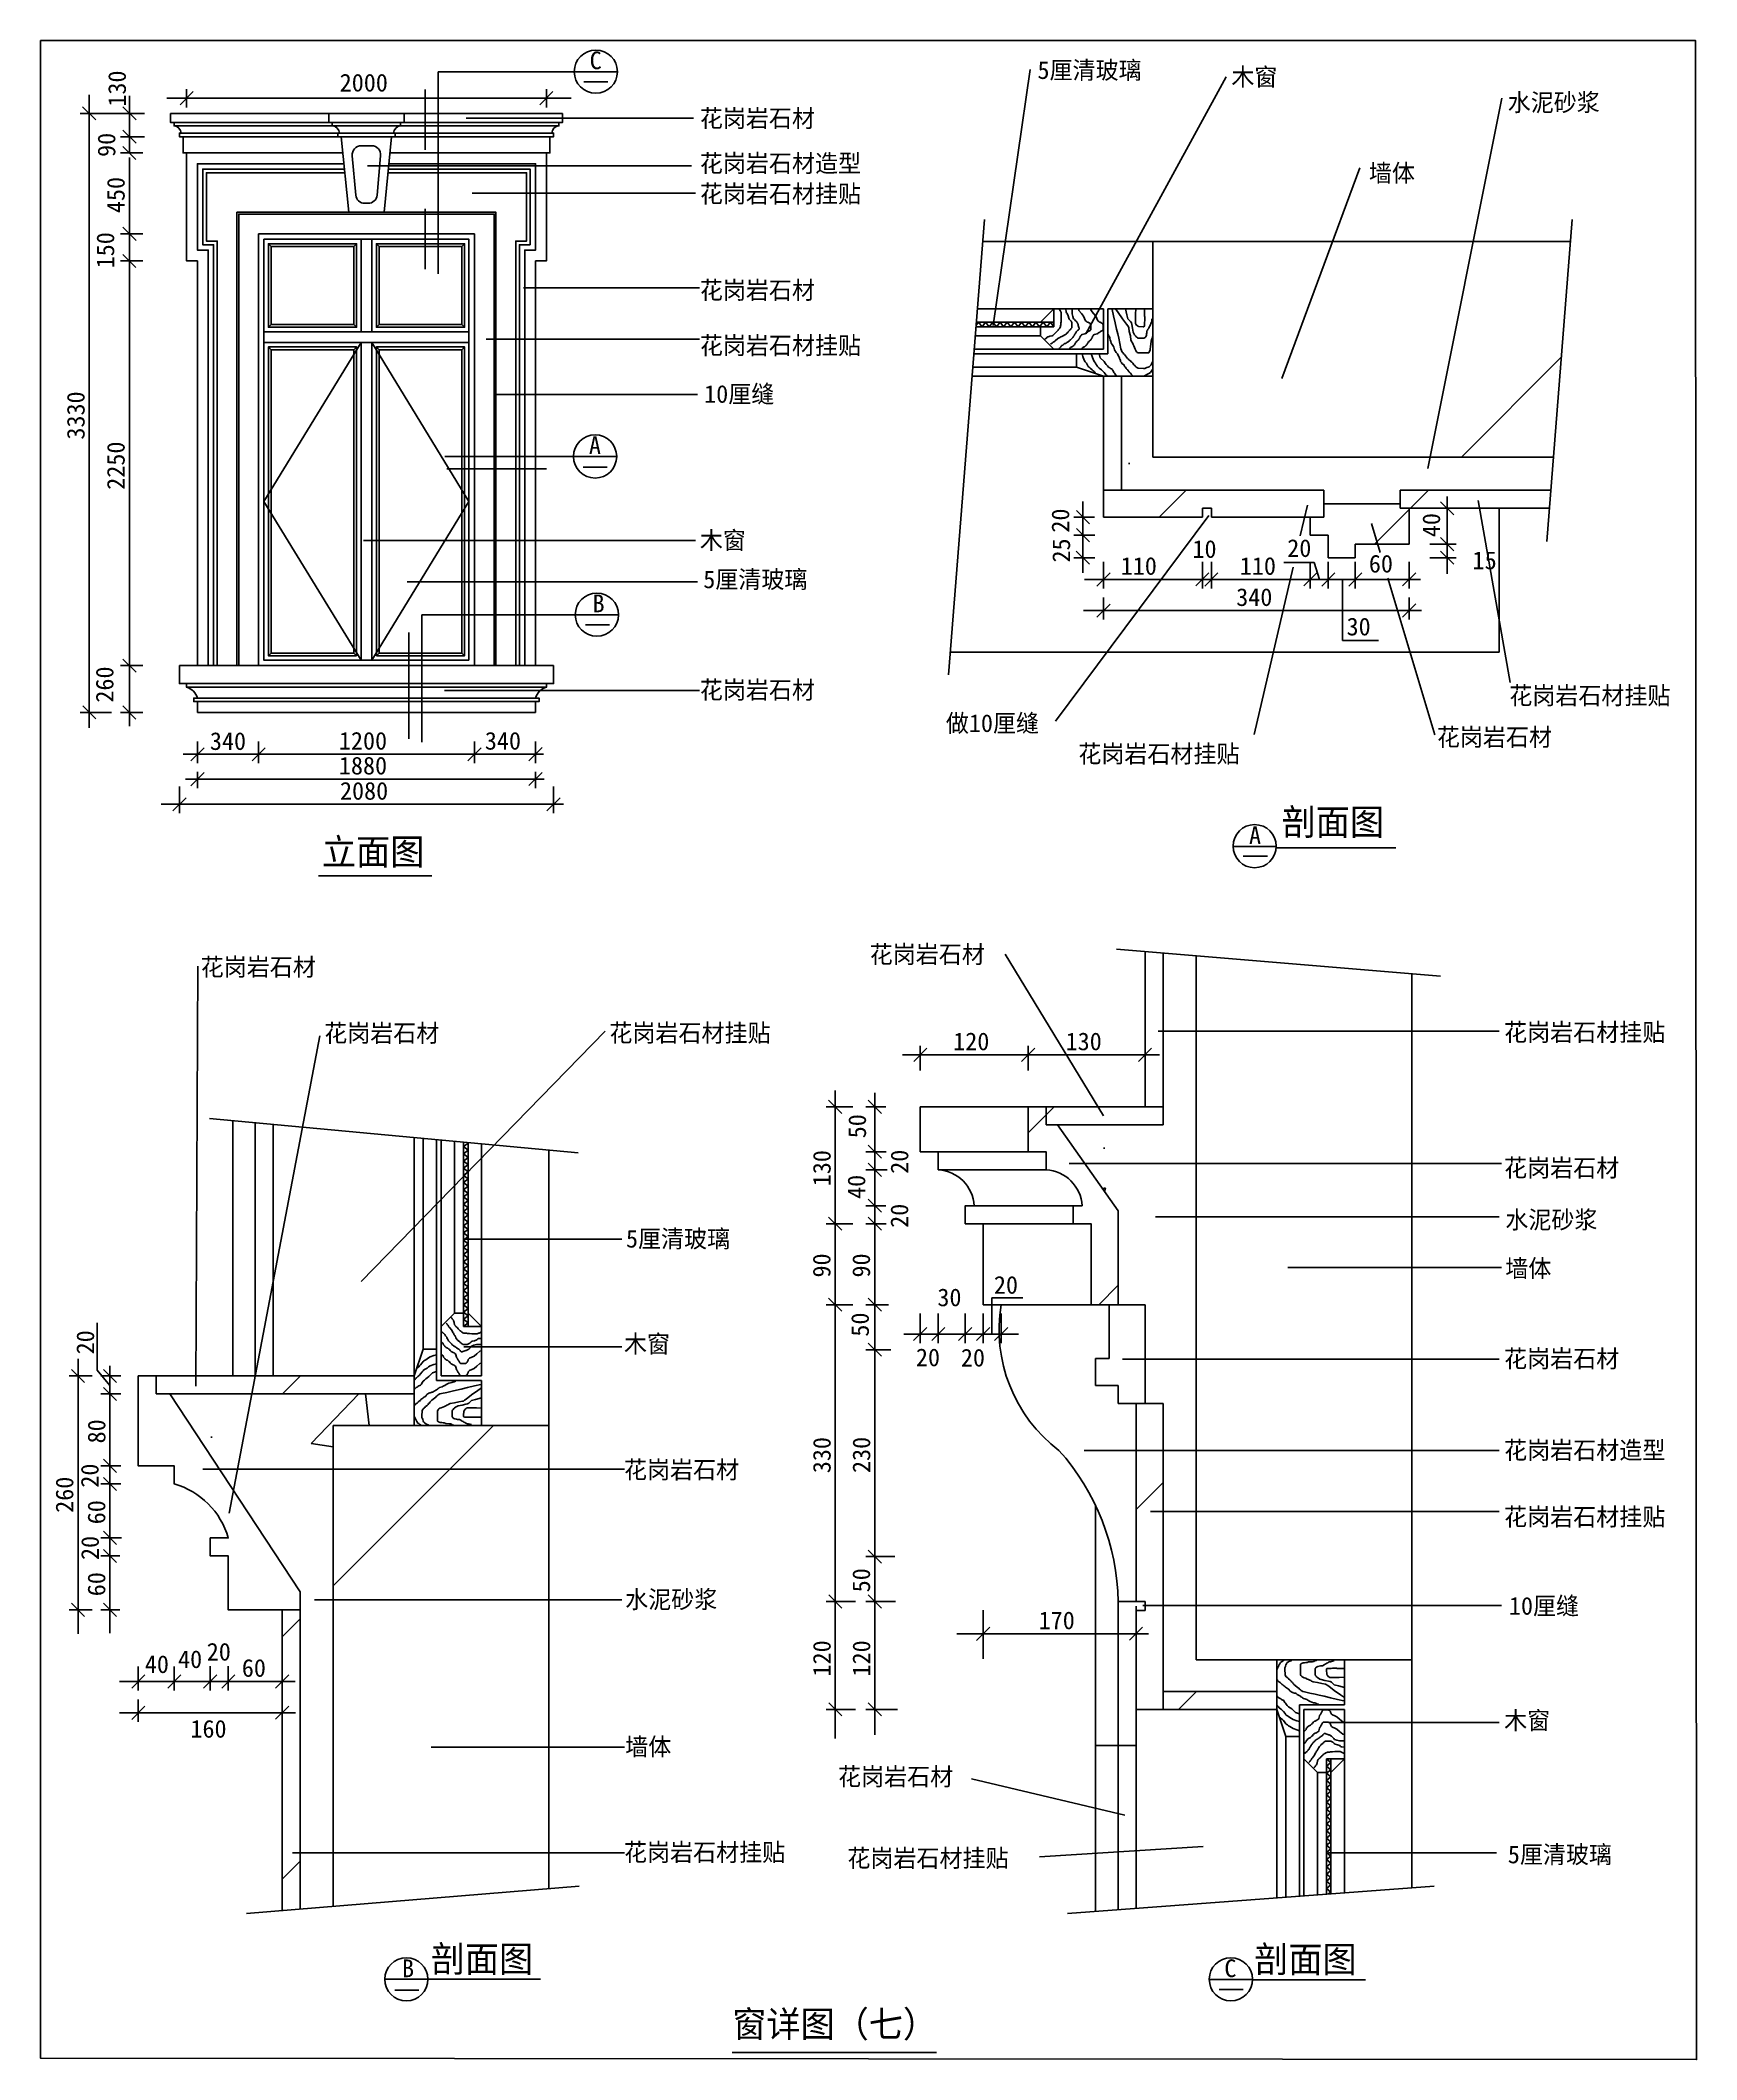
# Model space of a CAD drawing. Header units: metres. Extents: x 2057 to 11265, y 1050 to 12275.
import ezdxf

# ---------------------------------------------------------------- set-up
doc = ezdxf.new("R2010")
doc.units = ezdxf.units.M
for name, color, linetype in [('2', 2, 'Continuous'), ('3', 3, 'Continuous'), ('4', 4, 'Continuous'), ('7', 7, 'Continuous'), ('BH', 3, 'Continuous'), ('DIM', 3, 'Continuous'), ('TEXT', 3, 'Continuous')]:
    doc.layers.add(name, color=color, linetype=linetype)
doc.dimstyles.get("Standard").update_dxf_attribs({"dimtxt": 2.5, "dimasz": 2.5, "dimexe": 1.25, "dimexo": 0.625, "dimtad": 1, "dimcen": 2.5, "dimazin": 3, "dimtfac": 1, "dimtmove": 0, "dimatfit": 3})

msp = doc.modelspace()

# ---------------------------------------------------------------- texts
for s, p in [('130', (2532.14, 11906)), ('90', (2473.46, 11626.61)), ('450', (2525.5, 11314.4)), ('150', (2467.27, 11007.17)), ('3330', (2302.71, 10055.38)), ('2250', (2525.5, 9776.54)), ('20', (7777.04, 9538.14)), ('40', (9839.31, 9513.07)), ('25', (7781.78, 9371.98)), ('260', (2463.24, 8593.33)), ('50', (6647.22, 6171.56)), ('130', (6450.68, 5905.01)), ('20', (6882.36, 5974.29)), ('40', (6643.11, 5834.54)), ('20', (6881.75, 5673.84)), ('90', (6449.52, 5397.78)), ('90', (6669.53, 5397.78)), ('50', (6663.15, 5069.01)), ('20', (2355.61, 4970.46)), ('80', (2418.29, 4475.5)), ('330', (6450.68, 4309.92)), ('230', (6670.69, 4310.97)), ('260', (2240.04, 4089.67)), ('20', (2380.55, 4229.39)), ('60', (2417.72, 4026.08)), ('20', (2381.94, 3827.44)), ('60', (2417.72, 3626.08)), ('50', (6669.82, 3647.78)), ('120', (6450.68, 3180.01)), ('120', (6670.69, 3180.01))]:
    msp.add_text(s, height=98.5, rotation=90).set_placement(p)
for s, p in [('2000', (3720.88, 11990.31)), ('10', (8462.21, 9398.13)), ('20', (8989.22, 9403.04)), ('110', (8063.37, 9303.87)), ('110', (8725.51, 9303.87)), ('60', (9442.99, 9316.52)), ('340', (8705.42, 9130.68)), ('30', (9319.08, 8966.96)), ('340', (2999.28, 8330.42)), ('1200', (3716.44, 8332.02)), ('340', (4528.06, 8332.02)), ('1880', (3716.44, 8194.02)), ('2080', (3722.51, 8053.87)), ('120', (7131.92, 6661.14)), ('130', (7756.92, 6661.14)), ('20', (7358.33, 5307.58)), ('30', (7043.86, 5238.22)), ('20', (6924.69, 4904.62)), ('20', (7174.69, 4902.97)), ('170', (7606.92, 3442.89)), ('40', (2637.61, 3199.22)), ('40', (2822.22, 3226.91)), ('20', (2981.84, 3268.43)), ('60', (3176.93, 3178.27)), ('160', (2891.03, 2840.03))]:
    msp.add_text(s, height=98.5).set_placement(p)
at = {"layer": 'DIM', "insert": (10018.19, 9434.41), "char_height": 100, "attachment_point": 1}
msp.add_mtext('\\A1;15', dxfattribs=at)
at = {"layer": 'TEXT'}
for s, height, p in [('C', 98.5, (5110.61, 12114.36)), ('5厘清玻璃', 98.5, (7600.53, 12060.15)), ('木窗', 98.5, (8678.43, 12022.36)), ('花岗岩石材', 98.5, (5723.36, 11792.1)), ('水泥砂浆', 98.5, (10214.9, 11880.68)), ('花岗岩石材造型', 98.5, (5723.36, 11542.12)), ('墙体', 98.5, (9443.26, 11487.79)), ('花岗岩石材挂贴', 98.5, (5723.36, 11372.73)), ('花岗岩石材', 98.5, (5723.36, 10837.06)), ('花岗岩石材挂贴', 98.5, (5723.36, 10529.69)), ('10厘缝', 98.5, (5747.4, 10259.94)), ('A', 98.5, (5106.6, 9974.46)), ('木窗', 98.5, (5723.36, 9446.39)), ('5厘清玻璃', 98.5, (5742.28, 9229.52)), ('B', 98.5, (5126.77, 9095.46)), ('花岗岩石材', 98.5, (5723.36, 8614.72)), ('花岗岩石材挂贴', 98.5, (10223.56, 8583.5)), ('做10厘缝', 98.5, (7091.11, 8430.05)), ('花岗岩石材', 98.5, (9821.05, 8352.65)), ('花岗岩石材挂贴', 98.5, (7827.45, 8259.78)), ('剖面图', 146, (8958.01, 7856.62)), ('立面图', 146, (3622.47, 7690.96)), ('A', 98.5, (8776.62, 7806.74)), ('花岗岩石材', 98.5, (2948.27, 7074.8)), ('花岗岩石材', 98.5, (6667.66, 7145.16)), ('花岗岩石材', 98.5, (3634.75, 6707.2)), ('花岗岩石材挂贴', 98.5, (5220.2, 6708.03)), ('花岗岩石材挂贴', 98.5, (10194.96, 6711.99)), ('花岗岩石材', 98.5, (10194.96, 5958.16)), ('水泥砂浆', 98.5, (10201.67, 5669.67)), ('5厘清玻璃', 98.5, (5312.64, 5564.32)), ('墙体', 98.5, (10201.67, 5399.49)), ('木窗', 98.5, (5301.49, 4979.62)), ('花岗岩石材', 98.5, (10194.96, 4897.65)), ('花岗岩石材造型', 98.5, (10194.96, 4388.97)), ('花岗岩石材', 98.5, (5301.49, 4280.31)), ('花岗岩石材挂贴', 98.5, (10194.96, 4018.63)), ('水泥砂浆', 98.5, (5308.2, 3559.29)), ('10厘缝', 98.5, (10221.65, 3523.44)), ('木窗', 98.5, (10194.96, 2886.76)), ('墙体', 98.5, (5308.2, 2740.33)), ('花岗岩石材', 98.5, (6491.67, 2574.22)), ('花岗岩石材挂贴', 98.5, (5301.49, 2153.7)), ('5厘清玻璃', 98.5, (10215.57, 2141.6)), ('花岗岩石材挂贴', 98.5, (6543.41, 2121.11)), ('剖面图', 146, (4227.25, 1537.05)), ('剖面图', 146, (8805.24, 1535.22)), ('B', 98.5, (4067.57, 1508.62)), ('C', 98.5, (8639.69, 1508.73)), ('窗详图（七）', 146, (5903.57, 1174.89))]:
    msp.add_text(s, height=height, dxfattribs=at).set_placement(p)

# ---------------------------------------------------------------- blocks, each defined once
blk = doc.blocks.new('BH2')
at = {"layer": 'BH'}
blk.add_lwpolyline([(0, 32), (5, 28), (0, 24), (5, 20), (0, 16), (5, 12), (0, 8), (5, 4), (0, 0)], dxfattribs=at)
blk = doc.blocks.new('_DOT')
blk.add_lwpolyline([(-1.47, -1.45), (1.45, 1.47)])

# ---------------------------------------------------------------- hatches: boundary and pattern name
at = {"layer": 'BH'}
h = msp.add_hatch(dxfattribs=at)
h.set_pattern_fill('AR-RROOF', scale=500)
h.paths.add_polyline_path([(3339.91, 10695.25), (3799.91, 10695.25), (3799.91, 11128.94), (3339.91, 11128.94)])
h.paths.add_polyline_path([(3339.91, 8868.94), (3799.91, 8868.94), (3799.91, 10555.25), (3339.91, 10555.25)])
h.paths.add_polyline_path([(4399.91, 10555.25), (3939.91, 10555.25), (3939.91, 8868.94), (4399.91, 8868.94)])
h.paths.add_polyline_path([(4399.91, 10695.25), (4399.91, 11128.94), (3939.91, 11128.94), (3939.91, 10695.25)])
h = msp.add_hatch(dxfattribs=at)
h.set_pattern_fill('ANSI31', scale=1500)
h.paths.add_polyline_path([(10469.01, 9957.36), (10563.85, 11157.36), (8242.27, 11157.36), (8242.27, 9957.36)])
h = msp.add_hatch(dxfattribs=at)
h.set_pattern_fill('ANSI33', scale=300)
h.paths.add_polyline_path([(9192.27, 9699.03), (9192.27, 9624.03), (9117.27, 9624.03), (9117.27, 9524.03), (9217.27, 9524.03), (9217.27, 9399.03), (9367.27, 9399.03), (9367.27, 9474.03), (9667.27, 9474.03), (9667.27, 9674.03), (9617.27, 9674.03), (9617.27, 9699.03)])
h.paths.add_polyline_path([(10446.62, 9674.03), (10454.53, 9774.03), (9617.27, 9774.03), (9617.27, 9674.03)])
h.paths.add_polyline_path([(9192.27, 9624.03), (9192.27, 9774.03), (7967.27, 9774.03), (7967.27, 9624.03), (8517.27, 9624.03), (8517.27, 9674.03), (8567.27, 9674.03), (8567.27, 9624.03)])
h.paths.add_polyline_path([(8067.27, 10407.36), (7967.27, 10407.36), (7967.27, 9774.03), (8067.27, 9774.03)])
h = msp.add_hatch(dxfattribs=at)
h.set_pattern_fill('AR-CONC', scale=15)
h.paths.add_polyline_path([(8242.27, 9957.36), (8242.27, 10407.36), (8067.27, 10407.36), (8067.27, 9774.03), (9192.27, 9774.03), (9192.27, 9699.03), (9617.27, 9699.03), (9617.27, 9774.03), (10454.53, 9774.03), (10469.01, 9957.36)])
h = msp.add_hatch(dxfattribs=at)
h.set_pattern_fill('ANSI33', scale=300)
h.paths.add_polyline_path([(8198.68, 6346.77), (8298.68, 6346.77), (8298.68, 7201.12), (8198.68, 7209.41)])
h.paths.add_polyline_path([(8298.68, 6246.77), (8298.68, 6346.77), (7648.68, 6346.77), (7648.68, 6246.77)])
h.paths.add_polyline_path([(7648.68, 6096.77), (7648.68, 5996.77, -0.38), (7848.68, 5796.77), (7798.68, 5796.77), (7798.68, 5696.77), (7898.68, 5696.77), (7898.68, 5246.77), (7998.68, 5246.77), (8048.68, 5246.77), (8048.68, 5768.2), (7712.32, 6246.77), (7648.68, 6246.77), (7648.68, 6346.77), (7548.68, 6346.77), (7548.68, 6096.77)])
h.paths.add_polyline_path([(7998.68, 4946.77), (7923.68, 4946.77), (7923.68, 4796.77), (8048.68, 4796.77), (8048.68, 4696.77), (8198.68, 4696.77), (8198.68, 5246.77), (7998.68, 5246.77)])
h.paths.add_polyline_path([(8148.68, 3596.77), (8198.68, 3596.77), (8198.68, 3546.77), (8148.68, 3546.77), (8148.68, 2996.77), (8298.68, 2996.77), (8298.68, 4696.77), (8148.68, 4696.77)])
h.paths.add_polyline_path([(8298.68, 3096.77), (8298.68, 2996.77), (8932.02, 2996.77), (8932.02, 3096.77)])
h = msp.add_hatch(dxfattribs=at)
h.set_pattern_fill('AR-CONC', scale=15)
h.paths.add_polyline_path([(8482.02, 7185.94), (8298.68, 7201.12), (8298.68, 6246.77), (7712.32, 6246.77), (8048.68, 5768.2), (8048.68, 5246.77), (8198.68, 5246.77), (8198.68, 4696.77), (8298.68, 4696.77), (8298.68, 3096.77), (8932.02, 3096.77), (8932.02, 3271.77), (8482.02, 3271.77)])
h = msp.add_hatch(dxfattribs=at)
h.set_pattern_fill('ANSI31', scale=1500)
h.paths.add_polyline_path([(8482.02, 3271.77), (9682.02, 3271.77), (9682.02, 7086.57), (8482.02, 7185.94)])
h = msp.add_hatch(dxfattribs=at)
h.set_pattern_fill('ANSI33', scale=300)
h.paths.add_polyline_path([(4134.54, 4750.36), (4134.54, 4850.36), (2701.21, 4850.36), (2701.21, 4750.36)])
h.paths.add_polyline_path([(2776.21, 4750.36), (2701.21, 4750.36), (2701.21, 4850.36), (2601.21, 4850.36), (2601.21, 4350.36), (2801.21, 4350.36), (2801.21, 4250.36, -0.26), (3101.21, 3950.36), (3001.21, 3950.36), (3001.21, 3850.36), (3101.21, 3850.36), (3101.21, 3550.36), (3501.21, 3550.36), (3501.21, 3650.36)])
h.paths.add_polyline_path([(3401.21, 1878.15), (3501.21, 1886.42), (3501.21, 3550.36), (3401.21, 3550.36)])
h = msp.add_hatch(dxfattribs=at)
h.set_pattern_fill('AR-CONC', scale=15)
h.paths.add_polyline_path([(3684.54, 4575.36), (4134.54, 4575.36), (4134.54, 4750.36), (2776.21, 4750.36), (3501.21, 3650.36), (3501.21, 1886.42), (3684.54, 1901.56)])
h = msp.add_hatch(dxfattribs=at)
h.set_pattern_fill('ANSI31', scale=1500)
h.paths.add_polyline_path([(3684.54, 1901.56), (4884.54, 2000.69), (4884.54, 4575.36), (3684.54, 4575.36)])

# ---------------------------------------------------------------- linework, layer by layer
for p, q in [((5077.6, 12043.53), (5211.65, 12043.53)), ((5073.88, 9903.12), (5207.94, 9903.12)), ((9138.25, 9372.06), (8970.1, 9372.06)), ((9168.01, 9278.39), (9138.25, 9372.06)), ((9297.25, 9278.44), (9297.25, 8939.32)), ((5087.55, 9026.67), (5221.61, 9026.67)), ((9297.25, 8939.32), (9496.65, 8939.32)), ((8744.81, 7740.06), (8878.86, 7740.06)), ((7346.35, 5084.2), (7346.35, 5284.66)), ((7346.35, 5284.66), (7518.53, 5284.66)), ((2373.43, 4883.2), (2373.43, 5145.3)), ((2443.52, 4797.74), (2373.43, 4883.2)), ((4026.78, 1436.85), (4160.83, 1436.85)), ((8610.36, 1440.08), (8744.41, 1440.08))]:
    msp.add_line(p, q)
at = {"layer": '2'}
for p, q in [((8242.27, 9957.36), (8242.27, 11157.36)), ((8242.27, 11157.36), (10563.85, 11157.36)), ((8242.27, 9957.36), (10469.01, 9957.36)), ((8482.02, 3271.77), (8482.02, 7185.94)), ((9682.02, 3271.77), (9682.02, 7086.57)), ((3684.54, 4575.36), (4884.54, 4575.36)), ((3684.54, 4575.36), (3684.54, 1901.56)), ((4884.54, 4575.36), (4884.54, 2000.69)), ((8482.02, 3271.77), (9682.02, 3271.77))]:
    msp.add_line(p, q, dxfattribs=at)
at = {"layer": '3'}
for p, q in [((7306.08, 11278.56), (7106.15, 8748.59)), ((10573.43, 11278.56), (10432, 9488.96)), ((3339.91, 11128.94), (3324.91, 11143.94)), ((3799.91, 11128.94), (3814.91, 11143.94)), ((3939.91, 11128.94), (3924.91, 11143.94)), ((4399.91, 11128.94), (4414.91, 11143.94)), ((3339.91, 10695.25), (3324.91, 10680.25)), ((4399.91, 10695.25), (4414.91, 10680.25)), ((3839.91, 10595.25), (3299.91, 9712.09)), ((3339.91, 10555.25), (3324.91, 10570.25)), ((3799.91, 10555.25), (3814.91, 10570.25)), ((3899.91, 10595.25), (4439.91, 9712.09)), ((3939.91, 10555.25), (3924.91, 10570.25)), ((4399.91, 10555.25), (4414.91, 10570.25)), ((7617.27, 10632.36), (7255.01, 10632.36)), ((7817.27, 10457.36), (7241.18, 10457.36)), ((3299.91, 9712.09), (3839.91, 8828.94)), ((4439.91, 9712.09), (3899.91, 8828.94)), ((3339.91, 8868.94), (3324.91, 8853.94)), ((3799.91, 8868.94), (3814.91, 8853.94)), ((3939.91, 8868.94), (3924.91, 8853.94)), ((4399.91, 8868.94), (4414.91, 8853.94)), ((9842.14, 7073.31), (8040.02, 7222.54)), ((5046.83, 6090.24), (2997.94, 6281.03)), ((4184.54, 5000.36), (4184.54, 6170.53)), ((4359.54, 5200.36), (4359.54, 6154.23)), ((8982.02, 2846.77), (8982.02, 1952.8)), ((9157.02, 2646.77), (9157.02, 1965.92)), ((5053.31, 2014.63), (3203.12, 1861.79)), ((9806.69, 2014.63), (7768.37, 1861.79))]:
    msp.add_line(p, q, dxfattribs=at)
for points in [[(3799.91, 10695.25), (3799.91, 11128.94), (3339.91, 11128.94), (3339.91, 10695.25), (3799.91, 10695.25), (3814.91, 10680.25), (3814.91, 11143.94), (3324.91, 11143.94), (3324.91, 10680.25), (3814.91, 10680.25)], [(3939.91, 10695.25), (3939.91, 11128.94), (4399.91, 11128.94), (4399.91, 10695.25), (3939.91, 10695.25), (3924.91, 10680.25), (3924.91, 11143.94), (4414.91, 11143.94), (4414.91, 10680.25), (3924.91, 10680.25)]]:
    msp.add_lwpolyline(points, dxfattribs=at)
for points in [[(3814.91, 8853.94), (3324.91, 8853.94), (3324.91, 10570.25), (3814.91, 10570.25), (3814.91, 8853.94)], [(3799.91, 8868.94), (3339.91, 8868.94), (3339.91, 10555.25), (3799.91, 10555.25), (3799.91, 8868.94)], [(3924.91, 8853.94), (4414.91, 8853.94), (4414.91, 10570.25), (3924.91, 10570.25), (3924.91, 8853.94)], [(3939.91, 8868.94), (4399.91, 8868.94), (4399.91, 10555.25), (3939.91, 10555.25), (3939.91, 8868.94)]]:
    msp.add_lwpolyline(points, close=True, dxfattribs=at)
at = {"layer": '4'}
for p, q in [((2779.91, 11868.94), (4959.91, 11868.94)), ((2799.91, 11818.94), (4939.91, 11818.94)), ((3729.91, 11738.94), (3770.96, 11318.94)), ((4009.91, 11738.94), (3968.86, 11318.94)), ((4869.91, 11648.94), (4889.91, 11648.94)), ((8242.27, 11157.36), (7296.5, 11157.36)), ((7617.27, 10707.36), (7692.27, 10782.36)), ((7692.27, 10782.36), (7967.27, 10782.36)), ((7692.27, 10782.36), (7692.27, 10682.36)), ((7967.27, 10557.36), (7967.27, 10782.36)), ((7992.27, 10782.36), (8242.27, 10782.36)), ((7992.27, 10532.36), (7992.27, 10782.36)), ((7617.27, 10682.36), (7617.27, 10632.36)), ((7617.27, 10632.36), (7692.27, 10557.36)), ((7692.27, 10557.36), (7967.27, 10557.36)), ((7817.27, 10532.36), (7992.27, 10532.36)), ((7817.27, 10532.36), (7817.27, 10457.36)), ((7967.27, 10407.36), (7817.27, 10457.36)), ((7967.27, 10407.36), (8242.27, 10407.36)), ((7967.27, 9624.03), (7967.27, 10407.36)), ((8067.27, 9774.03), (8067.27, 10407.36)), ((7967.27, 9774.03), (9192.27, 9774.03)), ((9192.27, 9624.03), (9192.27, 9774.03)), ((9617.27, 9674.03), (9617.27, 9774.03)), ((9617.27, 9774.03), (10454.53, 9774.03)), ((8517.27, 9674.03), (8567.27, 9674.03)), ((8517.27, 9624.03), (8517.27, 9674.03)), ((8567.27, 9624.03), (8567.27, 9674.03)), ((9192.27, 9699.03), (9617.27, 9699.03)), ((9617.27, 9674.03), (10446.62, 9674.03)), ((9667.27, 9474.03), (9667.27, 9674.03)), ((10167.27, 8874.03), (10167.27, 9674.03)), ((7967.27, 9624.03), (8517.27, 9624.03)), ((8567.27, 9624.03), (9192.27, 9624.03)), ((9117.27, 9524.03), (9117.27, 9624.03)), ((9117.27, 9524.03), (9217.27, 9524.03)), ((9217.27, 9399.03), (9217.27, 9524.03)), ((9367.27, 9399.03), (9367.27, 9474.03)), ((9367.27, 9474.03), (9667.27, 9474.03)), ((9217.27, 9399.03), (9367.27, 9399.03)), ((7116.06, 8874.03), (10167.27, 8874.03)), ((2829.91, 8798.94), (4909.91, 8798.94)), ((2869.91, 8698.94), (4869.91, 8698.94)), ((2929.91, 8538.94), (4809.91, 8538.94)), ((8198.68, 6346.77), (8198.68, 7209.41)), ((8298.68, 6246.77), (8298.68, 7201.12)), ((6948.68, 6346.77), (8298.68, 6346.77)), ((7648.68, 6246.77), (7648.68, 6346.77)), ((7648.68, 6246.77), (8298.68, 6246.77)), ((7712.32, 6246.77), (8048.68, 5768.2)), ((4884.54, 4575.36), (4884.54, 6105.35)), ((8048.68, 5246.77), (8048.68, 5768.2)), ((4359.54, 5200.36), (4284.54, 5125.36)), ((4409.54, 5200.36), (4359.54, 5200.36)), ((4434.54, 5200.36), (4509.54, 5125.36)), ((7398.68, 5246.77), (7898.68, 5246.77)), ((7998.68, 5246.77), (8198.68, 5246.77)), ((7998.68, 4946.77), (7998.68, 5246.77)), ((8198.68, 4696.77), (8198.68, 5246.77)), ((4284.54, 5125.36), (4284.54, 4850.36)), ((4509.54, 5125.36), (4409.54, 5125.36)), ((4509.54, 5125.36), (4509.54, 4850.36)), ((4134.54, 4850.36), (4184.54, 5000.36)), ((4259.54, 5000.36), (4184.54, 5000.36)), ((4259.54, 5000.36), (4259.54, 4825.36)), ((7923.68, 4946.77), (7998.68, 4946.77)), ((7923.68, 4796.77), (7923.68, 4946.77)), ((2601.21, 4850.36), (4134.54, 4850.36)), ((2701.21, 4750.36), (2701.21, 4850.36)), ((4134.54, 4850.36), (4134.54, 4575.36)), ((4284.54, 4850.36), (4509.54, 4850.36)), ((2701.21, 4750.36), (4134.54, 4750.36)), ((2776.21, 4750.36), (3501.21, 3650.36)), ((4259.54, 4825.36), (4509.54, 4825.36)), ((4509.54, 4825.36), (4509.54, 4575.36)), ((7923.68, 4796.77), (8048.68, 4796.77)), ((8048.68, 4696.77), (8048.68, 4796.77)), ((8048.68, 4696.77), (8147.97, 4696.77)), ((8127.04, 4696.77), (8298.68, 4696.77)), ((8148.68, 3596.77), (8148.68, 4696.77)), ((8298.68, 2996.77), (8298.68, 4696.77)), ((3501.21, 3650.36), (3501.21, 1886.42)), ((8148.68, 3596.77), (8198.68, 3596.77)), ((8198.68, 3546.77), (8198.68, 3596.77)), ((3401.21, 3550.36), (3401.21, 1878.15)), ((8148.68, 2996.77), (8148.68, 3546.77)), ((8148.68, 3546.77), (8198.68, 3546.77)), ((8932.02, 2996.77), (8932.02, 3271.77)), ((9307.02, 3021.77), (9307.02, 3271.77)), ((9682.02, 3271.77), (9682.02, 2005.28)), ((8298.68, 3096.77), (8932.02, 3096.77)), ((8148.68, 2996.77), (8148.68, 1890.31)), ((8148.68, 2996.77), (8932.02, 2996.77)), ((8932.02, 2996.77), (8982.02, 2846.77)), ((9057.02, 3021.77), (9307.02, 3021.77)), ((9057.02, 2846.77), (9057.02, 3021.77)), ((9082.02, 2996.77), (9307.02, 2996.77)), ((9082.02, 2721.77), (9082.02, 2996.77)), ((9307.02, 2721.77), (9307.02, 2996.77)), ((9057.02, 2846.77), (8982.02, 2846.77)), ((9157.02, 2646.77), (9082.02, 2721.77)), ((9307.02, 2721.77), (9207.02, 2721.77)), ((9232.02, 2646.77), (9307.02, 2721.77)), ((9207.02, 2646.77), (9157.02, 2646.77))]:
    msp.add_line(p, q, dxfattribs=at)
for points in [[(2869.91, 11648.94), (2849.91, 11648.94), (2849.91, 11738.94), (2829.91, 11738.94), (2829.91, 11758.94), (2839.91, 11758.94, 0.38), (2799.91, 11798.94), (2799.91, 11818.94), (2779.91, 11818.94), (2779.91, 11868.94)], [(3729.91, 11738.94), (3709.91, 11738.94), (3709.91, 11758.94), (3719.91, 11758.94, 0.38), (3679.91, 11798.94), (3679.91, 11818.94), (3659.91, 11818.94), (3659.91, 11868.94)], [(4009.91, 11738.94), (4029.91, 11738.94), (4029.91, 11758.94), (4019.91, 11758.94, -0.38), (4059.91, 11798.94), (4059.91, 11818.94), (4079.91, 11818.94), (4079.91, 11868.94)], [(4869.91, 11648.94), (4889.91, 11648.94), (4889.91, 11738.94), (4909.91, 11738.94), (4909.91, 11758.94), (4899.91, 11758.94, -0.38), (4939.91, 11798.94), (4939.91, 11818.94), (4959.91, 11818.94), (4959.91, 11868.94)], [(2829.91, 8798.94), (2829.91, 8698.94), (2869.91, 8698.94), (2869.91, 8678.94, -0.26), (2929.91, 8618.94), (2909.91, 8618.94), (2909.91, 8598.94), (2929.91, 8598.94), (2929.91, 8538.94)], [(4909.91, 8798.94), (4909.91, 8698.94), (4869.91, 8698.94), (4869.91, 8678.94, 0.26), (4809.91, 8618.94), (4829.91, 8618.94), (4829.91, 8598.94), (4809.91, 8598.94), (4809.91, 8538.94)], [(8148.68, 3596.77), (8048.68, 3596.77, 0.18), (7720.06, 4436.87, -0.28), (7398.68, 5246.77), (7298.68, 5246.77), (7298.68, 5696.77), (7198.68, 5696.77), (7198.68, 5796.77), (7248.68, 5796.77, 0.38), (7048.68, 5996.77), (7048.68, 6096.77), (6948.68, 6096.77), (6948.68, 6346.77)], [(7998.68, 5246.77), (7898.68, 5246.77), (7898.68, 5696.77), (7798.68, 5696.77), (7798.68, 5796.77), (7848.68, 5796.77, 0.38), (7648.68, 5996.77), (7648.68, 6096.77), (7548.68, 6096.77), (7548.68, 6346.77)], [(2601.21, 4850.36), (2601.21, 4350.36), (2801.21, 4350.36), (2801.21, 4250.36, -0.26), (3101.21, 3950.36), (3001.21, 3950.36), (3001.21, 3850.36), (3101.21, 3850.36), (3101.21, 3550.36), (3501.21, 3550.36)]]:
    msp.add_lwpolyline(points, format="xyb", dxfattribs=at)
for points in [[(3736.22, 11648.94), (2869.91, 11648.94), (2869.91, 11048.94), (2929.91, 11048.94), (2929.91, 8798.94)], [(4809.91, 8798.94), (4809.91, 11048.94), (4869.91, 11048.94), (4869.91, 11648.94), (4003.59, 11648.94)], [(3745.7, 11558.94), (2959.91, 11558.94), (2959.91, 11138.94), (3019.91, 11138.94), (3019.91, 8798.94)], [(4719.91, 8798.94), (4719.91, 11138.94), (4779.91, 11138.94), (4779.91, 11558.94), (3994.12, 11558.94)], [(4469.91, 8798.94), (4469.91, 11198.94), (3269.91, 11198.94), (3269.91, 8798.94)]]:
    msp.add_lwpolyline(points, dxfattribs=at)
at = {"layer": '7'}
for p, q in [((2799.91, 11798.94), (4939.91, 11798.94)), ((2839.91, 11758.94), (4899.91, 11758.94)), ((2849.91, 11738.94), (4889.91, 11738.94)), ((3840.99, 11688.94), (3898.83, 11688.94)), ((3791.26, 11633.7), (3810.21, 11413.7)), ((3948.56, 11633.7), (3929.61, 11413.7)), ((3859.94, 11368.94), (3879.88, 11368.94)), ((3839.91, 11168.94), (3839.91, 10655.25)), ((3899.91, 11168.94), (3899.91, 10655.25)), ((7692.27, 10782.36), (7266.87, 10782.36)), ((7692.27, 10682.36), (7258.97, 10682.36)), ((7692.27, 10707.36), (7260.94, 10707.36)), ((3299.91, 10655.25), (4439.91, 10655.25)), ((3299.91, 10595.25), (4439.91, 10595.25)), ((3839.91, 10595.25), (3839.91, 8828.94)), ((3899.91, 10595.25), (3899.91, 8828.94)), ((7692.27, 10557.36), (7249.09, 10557.36)), ((7817.27, 10532.36), (7247.11, 10532.36)), ((7967.27, 10407.36), (7237.23, 10407.36)), ((2869.91, 8678.94), (4869.91, 8678.94)), ((2929.91, 8618.94), (4809.91, 8618.94)), ((2929.91, 8598.94), (4809.91, 8598.94)), ((3126.21, 4850.36), (3126.21, 6269.08)), ((3251.21, 4850.36), (3251.21, 6257.44)), ((3351.21, 4850.36), (3351.21, 6248.13)), ((4134.54, 4850.36), (4134.54, 6175.19)), ((4259.54, 5000.36), (4259.54, 6163.55)), ((4284.54, 5125.36), (4284.54, 6161.22)), ((4409.54, 5125.36), (4409.54, 6147.25)), ((4434.54, 5125.36), (4434.54, 6147.25)), ((4509.54, 5125.36), (4509.54, 6140.27)), ((7048.68, 6096.77), (7548.68, 6096.77)), ((7048.68, 5996.77), (7648.68, 5996.77)), ((7248.68, 5796.77), (7798.68, 5796.77)), ((7298.68, 5696.77), (7798.68, 5696.77)), ((7923.68, 4132.37), (7923.68, 1873.44)), ((8048.68, 3596.77), (8048.68, 1882.81)), ((8932.02, 2996.77), (8932.02, 1949.05)), ((9057.02, 2846.77), (9057.02, 1958.42)), ((7923.68, 2796.77), (8148.68, 2796.77)), ((9082.02, 2721.77), (9082.02, 1960.29)), ((9207.02, 2721.77), (9207.02, 1969.67)), ((9232.02, 2721.77), (9232.02, 1971.54)), ((9307.02, 2721.77), (9307.02, 1977.17))]:
    msp.add_line(p, q, dxfattribs=at)
for points in [[(3743.59, 11588.94), (2929.91, 11588.94), (2929.91, 11108.94), (2989.91, 11108.94), (2989.91, 8798.94)], [(4749.91, 8798.94), (4749.91, 11108.94), (4809.91, 11108.94), (4809.91, 11588.94), (3996.22, 11588.94)], [(3745.7, 11538.94), (2979.91, 11538.94), (2979.91, 11158.94), (3039.91, 11158.94), (3039.91, 8798.94)], [(4699.91, 8798.94), (4699.91, 11158.94), (4759.91, 11158.94), (4759.91, 11538.94), (3994.12, 11538.94)], [(3149.91, 8798.94), (3149.91, 11318.94), (4589.91, 11318.94), (4589.91, 8798.94)], [(3159.91, 8798.94), (3159.91, 11308.94), (4579.91, 11308.94), (4579.91, 8798.94)]]:
    msp.add_lwpolyline(points, dxfattribs=at)
msp.add_lwpolyline([(4439.91, 8828.94), (4439.91, 11168.94), (3299.91, 11168.94), (3299.91, 8828.94), (4439.91, 8828.94)], close=True, dxfattribs=at)
for centre, start, end in [((3840.99, 11638.94), 90, 186.01), ((3898.83, 11638.94), 353.99, 90), ((3859.94, 11418.94), 186.01, 270), ((3879.88, 11418.94), 270, 353.99)]:
    msp.add_arc(centre, 50, start, end, dxfattribs=at)
at = {"layer": 'BH'}
for p, q in [((7721.97, 10780.87), (7720.48, 10782.36)), ((7723.79, 10778.15), (7721.97, 10780.87)), ((7726.51, 10773.62), (7723.79, 10778.15)), ((7758.27, 10782.36), (7758.27, 10780.87)), ((7758.27, 10780.87), (7759.18, 10766.37)), ((7792.76, 10782.36), (7792.76, 10754.59)), ((7827.78, 10782.36), (7829.97, 10773.62)), ((7896.17, 10782.36), (7898.36, 10773.62)), ((8014.66, 10782.36), (8015.31, 10779.33)), ((8015.31, 10779.33), (8022.74, 10743.71)), ((8033.42, 10782.36), (8048.6, 10761.52)), ((8089.45, 10782.36), (8097.64, 10749.65)), ((8146.68, 10780.81), (8145.2, 10754.1)), ((8146.79, 10782.36), (8146.68, 10780.81)), ((8195.46, 10742.22), (8195.46, 10782.36)), ((7711.99, 10660.33), (7715.62, 10663.95)), ((7715.62, 10663.95), (7718.34, 10666.67)), ((7718.34, 10666.67), (7719.25, 10668.48)), ((7719.25, 10668.48), (7721.06, 10670.3)), ((7721.06, 10670.3), (7722.88, 10673.02)), ((7722.88, 10673.02), (7724.69, 10676.64)), ((7724.69, 10676.64), (7726.51, 10679.36)), ((7728.32, 10769.99), (7726.51, 10773.62)), ((7726.51, 10679.36), (7728.32, 10683.89)), ((7730.14, 10766.37), (7728.32, 10769.99)), ((7728.32, 10683.89), (7729.23, 10688.42)), ((7729.23, 10688.42), (7730.14, 10693.86)), ((7731.95, 10762.74), (7730.14, 10766.37)), ((7730.14, 10699.3), (7731.05, 10704.74)), ((7730.14, 10693.86), (7730.14, 10699.3)), ((7731.05, 10704.74), (7731.95, 10710.18)), ((7732.86, 10758.21), (7731.95, 10762.74)), ((7731.95, 10715.61), (7732.86, 10728.3)), ((7731.95, 10710.18), (7731.95, 10715.61)), ((7732.86, 10728.3), (7732.86, 10758.21)), ((7759.18, 10766.37), (7761, 10760.93)), ((7761, 10760.93), (7766.44, 10756.4)), ((7766.44, 10756.4), (7770.98, 10743.71)), ((7770.98, 10743.71), (7774.61, 10731.02)), ((7774.61, 10731.02), (7777.33, 10725.58)), ((7777.33, 10725.58), (7780.96, 10721.96)), ((7780.96, 10663.95), (7777.33, 10662.14)), ((7780.96, 10721.96), (7784.59, 10717.43)), ((7783.68, 10667.58), (7780.96, 10663.95)), ((7786.41, 10670.3), (7783.68, 10667.58)), ((7784.59, 10717.43), (7787.31, 10713.8)), ((7788.22, 10673.92), (7786.41, 10670.3)), ((7787.31, 10713.8), (7789.13, 10710.18)), ((7790.95, 10676.64), (7788.22, 10673.92)), ((7789.13, 10710.18), (7790.95, 10706.55)), ((7790.95, 10706.55), (7791.85, 10703.83)), ((7791.85, 10679.36), (7790.95, 10676.64)), ((7791.85, 10703.83), (7791.85, 10679.36)), ((7792.76, 10754.59), (7796.39, 10740.08)), ((7796.39, 10740.08), (7800.93, 10727.4)), ((7800.93, 10727.4), (7806.37, 10722.86)), ((7806.37, 10722.86), (7810.91, 10718.33)), ((7810.91, 10718.33), (7814.54, 10714.71)), ((7814.54, 10714.71), (7818.17, 10711.08)), ((7818.17, 10711.08), (7819.99, 10707.46)), ((7819.99, 10707.46), (7822.71, 10704.74)), ((7825.43, 10663.05), (7821.8, 10660.33)), ((7822.71, 10704.74), (7823.62, 10701.11)), ((7823.62, 10701.11), (7825.43, 10698.39)), ((7825.43, 10698.39), (7826.34, 10694.77)), ((7829.06, 10665.76), (7825.43, 10663.05)), ((7826.34, 10694.77), (7827.25, 10690.24)), ((7827.25, 10690.24), (7829.06, 10684.8)), ((7829.06, 10684.8), (7830.88, 10679.36)), ((7832.69, 10669.39), (7829.06, 10665.76)), ((7829.97, 10773.62), (7844.49, 10755.49)), ((7830.88, 10679.36), (7832.69, 10675.73)), ((7832.69, 10675.73), (7832.69, 10669.39)), ((7844.49, 10755.49), (7857.2, 10740.99)), ((7857.2, 10740.99), (7862.64, 10728.3)), ((7862.64, 10728.3), (7868.09, 10715.61)), ((7868.09, 10715.61), (7872.63, 10711.08)), ((7872.63, 10711.08), (7876.26, 10708.36)), ((7876.26, 10708.36), (7879.89, 10707.46)), ((7879.89, 10707.46), (7883.52, 10705.64)), ((7883.52, 10705.64), (7887.15, 10704.74)), ((7887.15, 10704.74), (7890.78, 10702.02)), ((7890.78, 10702.02), (7893.5, 10699.3)), ((7893.5, 10699.3), (7895.31, 10696.58)), ((7896.22, 10663.95), (7893.5, 10661.23)), ((7895.31, 10696.58), (7897.13, 10692.95)), ((7897.13, 10665.76), (7896.22, 10663.95)), ((7897.13, 10692.95), (7897.13, 10665.76)), ((7898.36, 10773.62), (7912.88, 10755.49)), ((7912.88, 10755.49), (7925.59, 10740.99)), ((7925.59, 10740.99), (7931.03, 10728.3)), ((7931.03, 10728.3), (7936.48, 10715.61)), ((7936.48, 10715.61), (7941.02, 10711.08)), ((7941.02, 10711.08), (7944.65, 10708.36)), ((7944.65, 10708.36), (7948.28, 10707.46)), ((7948.28, 10707.46), (7951.91, 10705.64)), ((7951.91, 10705.64), (7955.54, 10704.74)), ((7955.54, 10704.74), (7959.17, 10702.02)), ((7959.17, 10702.02), (7961.89, 10699.3)), ((7961.89, 10699.3), (7963.71, 10696.58)), ((7964.61, 10663.95), (7961.89, 10661.23)), ((7963.71, 10696.58), (7965.52, 10692.95)), ((7965.52, 10665.76), (7964.61, 10663.95)), ((7965.52, 10692.95), (7965.52, 10665.76)), ((8022.74, 10743.71), (8031.66, 10705.12)), ((8031.66, 10705.12), (8040.57, 10669.5)), ((8040.57, 10669.5), (8046.52, 10642.79)), ((8048.6, 10761.52), (8072.38, 10725.9)), ((8072.38, 10725.9), (8096.15, 10696.22)), ((8096.15, 10696.22), (8102.1, 10687.31)), ((8097.64, 10749.65), (8103.59, 10725.9)), ((8102.1, 10687.31), (8106.56, 10681.38)), ((8103.59, 10725.9), (8112.5, 10716.99)), ((8106.56, 10681.38), (8108.04, 10676.92)), ((8108.04, 10676.92), (8111.02, 10656.15)), ((8112.5, 10716.99), (8118.45, 10711.06)), ((8118.45, 10711.06), (8122.9, 10703.64)), ((8122.9, 10703.64), (8124.39, 10694.73)), ((8124.39, 10694.73), (8128.85, 10673.95)), ((8128.85, 10673.95), (8133.31, 10653.18)), ((8145.2, 10754.1), (8145.2, 10700.67)), ((8145.2, 10700.67), (8148.17, 10696.22)), ((8148.17, 10696.22), (8151.14, 10691.76)), ((8151.14, 10691.76), (8155.6, 10688.8)), ((8155.6, 10688.8), (8157.09, 10688.8)), ((8157.09, 10688.8), (8157.09, 10687.31)), ((8157.09, 10687.31), (8160.06, 10685.83)), ((8160.06, 10685.83), (8161.54, 10684.34)), ((8161.54, 10684.34), (8188.03, 10682.86)), ((8188.03, 10682.86), (8192.49, 10682.86)), ((8192.49, 10682.86), (8193.97, 10684.34)), ((8193.97, 10684.34), (8195.46, 10688.8)), ((8196.95, 10737.77), (8195.46, 10742.22)), ((8195.46, 10708.09), (8196.95, 10715.51)), ((8195.46, 10688.8), (8195.46, 10708.09)), ((8196.95, 10715.51), (8196.95, 10737.77)), ((8208.84, 10660.6), (8211.81, 10663.57)), ((8211.81, 10663.57), (8213.29, 10666.53)), ((8213.29, 10666.53), (8214.78, 10669.5)), ((8214.78, 10669.5), (8219.24, 10675.44)), ((8219.24, 10675.44), (8220.72, 10679.89)), ((8220.72, 10679.89), (8223.7, 10684.34)), ((8223.7, 10684.34), (8226.67, 10690.28)), ((8226.67, 10690.28), (8229.64, 10694.73)), ((8229.64, 10694.73), (8231.13, 10699.19)), ((8231.13, 10699.19), (8232.61, 10703.64)), ((8232.61, 10708.09), (8235.59, 10712.54)), ((8232.61, 10703.64), (8232.61, 10708.09)), ((8235.59, 10716.99), (8237.07, 10721.45)), ((8235.59, 10712.54), (8235.59, 10716.99)), ((8237.07, 10721.45), (8237.07, 10725.9)), ((7642.11, 10614.1), (7646.64, 10616.82)), ((7646.64, 10616.82), (7650.27, 10619.54)), ((7650.27, 10619.54), (7653, 10622.26)), ((7653, 10622.26), (7654.81, 10624.07)), ((7654.81, 10624.07), (7657.53, 10625.89)), ((7657.53, 10625.89), (7660.26, 10626.79)), ((7660.26, 10626.79), (7664.8, 10628.6)), ((7664.8, 10628.6), (7669.33, 10630.42)), ((7669.33, 10630.42), (7682.04, 10632.23)), ((7675.69, 10587.82), (7672.96, 10585.1)), ((7678.41, 10590.54), (7675.69, 10587.82)), ((7682.04, 10592.35), (7678.41, 10590.54)), ((7682.04, 10632.23), (7685.67, 10634.04)), ((7683.85, 10594.16), (7682.04, 10592.35)), ((7685.67, 10595.07), (7683.85, 10594.16)), ((7685.67, 10634.04), (7688.39, 10636.76)), ((7687.48, 10596.88), (7685.67, 10595.07)), ((7691.11, 10598.7), (7687.48, 10596.88)), ((7688.39, 10636.76), (7690.21, 10638.57)), ((7690.21, 10638.57), (7693.84, 10641.29)), ((7694.74, 10601.41), (7691.11, 10598.7)), ((7693.84, 10641.29), (7696.56, 10644.92)), ((7698.37, 10604.13), (7694.74, 10601.41)), ((7696.56, 10644.92), (7700.19, 10648.54)), ((7712.9, 10616.82), (7698.37, 10604.13)), ((7700.19, 10648.54), (7704.73, 10652.17)), ((7704.73, 10652.17), (7708.36, 10655.79)), ((7708.36, 10655.79), (7711.99, 10660.33)), ((7725.6, 10622.26), (7712.9, 10616.82)), ((7723.79, 10563.35), (7721.97, 10558.82)), ((7729.23, 10568.79), (7723.79, 10563.35)), ((7730.14, 10625.89), (7725.6, 10622.26)), ((7730.14, 10571.51), (7729.23, 10568.79)), ((7735.58, 10627.7), (7730.14, 10625.89)), ((7732.86, 10574.22), (7730.14, 10571.51)), ((7736.49, 10577.85), (7732.86, 10574.22)), ((7739.21, 10630.42), (7735.58, 10627.7)), ((7741.03, 10580.57), (7736.49, 10577.85)), ((7742.84, 10633.14), (7739.21, 10630.42)), ((7743.75, 10582.38), (7741.03, 10580.57)), ((7746.48, 10634.95), (7742.84, 10633.14)), ((7745.57, 10584.19), (7743.75, 10582.38)), ((7749.2, 10586.91), (7745.57, 10584.19)), ((7748.29, 10636.76), (7746.48, 10634.95)), ((7755.55, 10640.39), (7748.29, 10636.76)), ((7751.92, 10588.73), (7749.2, 10586.91)), ((7755.55, 10589.63), (7751.92, 10588.73)), ((7761, 10644.01), (7755.55, 10640.39)), ((7760.09, 10592.35), (7755.55, 10589.63)), ((7763.72, 10595.07), (7760.09, 10592.35)), ((7762.81, 10645.83), (7761, 10644.01)), ((7765.53, 10647.64), (7762.81, 10645.83)), ((7768.26, 10597.79), (7763.72, 10595.07)), ((7766.44, 10649.45), (7765.53, 10647.64)), ((7769.16, 10651.26), (7766.44, 10649.45)), ((7770.98, 10599.6), (7768.26, 10597.79)), ((7771.89, 10653.98), (7769.16, 10651.26)), ((7772.79, 10600.51), (7770.98, 10599.6)), ((7773.7, 10656.7), (7771.89, 10653.98)), ((7776.42, 10603.23), (7772.79, 10600.51)), ((7776.42, 10659.42), (7773.7, 10656.7)), ((7777.33, 10662.14), (7776.42, 10659.42)), ((7779.15, 10605.95), (7776.42, 10603.23)), ((7783.68, 10609.57), (7779.15, 10605.95)), ((7780.05, 10562.44), (7779.15, 10559.72)), ((7784.59, 10566.97), (7780.05, 10562.44)), ((7787.31, 10614.1), (7783.68, 10609.57)), ((7788.22, 10569.69), (7784.59, 10566.97)), ((7790.95, 10616.82), (7787.31, 10614.1)), ((7791.85, 10570.6), (7788.22, 10569.69)), ((7793.67, 10619.54), (7790.95, 10616.82)), ((7794.58, 10571.51), (7791.85, 10570.6)), ((7796.39, 10622.26), (7793.67, 10619.54)), ((7795.48, 10573.32), (7794.58, 10571.51)), ((7797.3, 10574.22), (7795.48, 10573.32)), ((7799.11, 10625.89), (7796.39, 10622.26)), ((7799.11, 10576.04), (7797.3, 10574.22)), ((7801.84, 10629.51), (7799.11, 10625.89)), ((7801.84, 10577.85), (7799.11, 10576.04)), ((7802.74, 10633.14), (7801.84, 10629.51)), ((7804.56, 10580.57), (7801.84, 10577.85)), ((7805.47, 10635.86), (7802.74, 10633.14)), ((7805.47, 10582.38), (7804.56, 10580.57)), ((7807.28, 10639.48), (7805.47, 10635.86)), ((7808.19, 10586.01), (7805.47, 10582.38)), ((7810.91, 10644.01), (7807.28, 10639.48)), ((7810, 10589.63), (7808.19, 10586.01)), ((7811.82, 10593.26), (7810, 10589.63)), ((7812.73, 10647.64), (7810.91, 10644.01)), ((7812.73, 10595.07), (7811.82, 10593.26)), ((7814.54, 10649.45), (7812.73, 10647.64)), ((7819.08, 10601.41), (7812.73, 10595.07)), ((7816.36, 10652.17), (7814.54, 10649.45)), ((7818.17, 10655.79), (7816.36, 10652.17)), ((7819.99, 10658.51), (7818.17, 10655.79)), ((7820.89, 10604.13), (7819.08, 10601.41)), ((7821.8, 10660.33), (7819.99, 10658.51)), ((7826.34, 10607.76), (7820.89, 10604.13)), ((7828.16, 10610.48), (7826.34, 10607.76)), ((7830.88, 10613.2), (7828.16, 10610.48)), ((7833.6, 10616.82), (7830.88, 10613.2)), ((7834.51, 10620.45), (7833.6, 10616.82)), ((7837.23, 10624.98), (7834.51, 10620.45)), ((7838.14, 10629.51), (7837.23, 10624.98)), ((7840.86, 10631.32), (7838.14, 10629.51)), ((7842.68, 10634.04), (7840.86, 10631.32)), ((7843.58, 10636.76), (7842.68, 10634.04)), ((7844.49, 10638.57), (7843.58, 10636.76)), ((7849.03, 10640.39), (7844.49, 10638.57)), ((7848.45, 10562.44), (7847.54, 10559.72)), ((7852.98, 10566.97), (7848.45, 10562.44)), ((7863.55, 10643.11), (7849.03, 10640.39)), ((7856.61, 10569.69), (7852.98, 10566.97)), ((7860.25, 10570.6), (7856.61, 10569.69)), ((7862.97, 10571.51), (7860.25, 10570.6)), ((7863.88, 10573.32), (7862.97, 10571.51)), ((7867.18, 10645.83), (7863.55, 10643.11)), ((7865.69, 10574.22), (7863.88, 10573.32)), ((7867.51, 10576.04), (7865.69, 10574.22)), ((7869.9, 10648.54), (7867.18, 10645.83)), ((7870.23, 10577.85), (7867.51, 10576.04)), ((7873.53, 10649.45), (7869.9, 10648.54)), ((7872.95, 10580.57), (7870.23, 10577.85)), ((7873.86, 10582.38), (7872.95, 10580.57)), ((7875.35, 10651.26), (7873.53, 10649.45)), ((7876.58, 10586.01), (7873.86, 10582.38)), ((7878.98, 10653.08), (7875.35, 10651.26)), ((7878.4, 10589.63), (7876.58, 10586.01)), ((7880.21, 10593.26), (7878.4, 10589.63)), ((7882.61, 10655.79), (7878.98, 10653.08)), ((7881.12, 10595.07), (7880.21, 10593.26)), ((7887.47, 10601.41), (7881.12, 10595.07)), ((7893.5, 10661.23), (7882.61, 10655.79)), ((7889.29, 10604.13), (7887.47, 10601.41)), ((7894.73, 10607.76), (7889.29, 10604.13)), ((7896.55, 10610.48), (7894.73, 10607.76)), ((7899.27, 10613.2), (7896.55, 10610.48)), ((7901.99, 10616.82), (7899.27, 10613.2)), ((7902.9, 10620.45), (7901.99, 10616.82)), ((7905.62, 10624.98), (7902.9, 10620.45)), ((7906.53, 10629.51), (7905.62, 10624.98)), ((7909.25, 10631.32), (7906.53, 10629.51)), ((7911.07, 10634.04), (7909.25, 10631.32)), ((7911.98, 10636.76), (7911.07, 10634.04)), ((7912.88, 10638.57), (7911.98, 10636.76)), ((7917.42, 10640.39), (7912.88, 10638.57)), ((7931.94, 10643.11), (7917.42, 10640.39)), ((7935.57, 10645.83), (7931.94, 10643.11)), ((7938.3, 10648.54), (7935.57, 10645.83)), ((7941.93, 10649.45), (7938.3, 10648.54)), ((7943.74, 10651.26), (7941.93, 10649.45)), ((7947.37, 10653.08), (7943.74, 10651.26)), ((7951, 10655.79), (7947.37, 10653.08)), ((7961.89, 10661.23), (7951, 10655.79)), ((7992.27, 10641.5), (7995.99, 10636.85)), ((7995.99, 10636.85), (7998.96, 10629.43)), ((7998.96, 10629.43), (8001.94, 10623.49)), ((8001.94, 10623.49), (8003.42, 10617.56)), ((8003.42, 10617.56), (8004.91, 10610.14)), ((8004.91, 10610.14), (8007.88, 10601.23)), ((8007.88, 10601.23), (8010.85, 10592.33)), ((8010.85, 10592.33), (8015.31, 10584.91)), ((8015.31, 10584.91), (8019.77, 10578.97)), ((8019.77, 10578.97), (8022.74, 10573.03)), ((8022.74, 10573.03), (8024.23, 10568.58)), ((8024.23, 10568.58), (8027.2, 10562.65)), ((8027.2, 10562.65), (8028.69, 10555.23)), ((8028.69, 10555.23), (8031.66, 10549.29)), ((8046.52, 10642.79), (8052.46, 10619.04)), ((8052.46, 10619.04), (8058.41, 10589.36)), ((8058.41, 10589.36), (8064.35, 10559.68)), ((8064.35, 10559.68), (8067.32, 10550.77)), ((8067.32, 10550.77), (8071.78, 10541.87)), ((8111.02, 10656.15), (8116.96, 10632.4)), ((8116.96, 10632.4), (8119.93, 10608.65)), ((8119.93, 10608.65), (8124.39, 10599.75)), ((8124.39, 10599.75), (8127.36, 10595.3)), ((8127.36, 10595.3), (8130.34, 10589.36)), ((8130.34, 10589.36), (8133.31, 10583.42)), ((8133.31, 10653.18), (8136.28, 10645.76)), ((8133.31, 10583.42), (8136.28, 10576)), ((8136.28, 10645.76), (8140.74, 10638.34)), ((8136.28, 10576), (8140.74, 10567.1)), ((8140.74, 10638.34), (8142.22, 10635.37)), ((8140.74, 10567.1), (8143.71, 10558.19)), ((8142.22, 10635.37), (8145.2, 10632.4)), ((8143.71, 10558.19), (8146.68, 10550.77)), ((8145.2, 10632.4), (8148.17, 10627.95)), ((8146.68, 10550.77), (8149.65, 10544.84)), ((8148.17, 10627.95), (8152.63, 10624.98)), ((8152.63, 10624.98), (8157.09, 10620.53)), ((8157.09, 10620.53), (8160.06, 10619.04)), ((8160.06, 10619.04), (8192.49, 10619.04)), ((8192.49, 10619.04), (8195.46, 10620.53)), ((8195.46, 10620.53), (8198.43, 10623.49)), ((8198.43, 10623.49), (8201.4, 10624.98)), ((8201.4, 10624.98), (8202.89, 10627.95)), ((8202.89, 10627.95), (8205.86, 10633.88)), ((8205.86, 10633.88), (8207.35, 10642.79)), ((8207.35, 10642.79), (8208.84, 10648.72)), ((8208.84, 10648.72), (8208.84, 10660.6)), ((8222.21, 10543.35), (8226.67, 10552.26)), ((8226.67, 10561.16), (8228.15, 10568.58)), ((8226.67, 10552.26), (8226.67, 10561.16)), ((8228.15, 10574.52), (8231.13, 10583.42)), ((8228.15, 10568.58), (8228.15, 10574.52)), ((8231.13, 10583.42), (8232.61, 10604.2)), ((8232.61, 10604.2), (8234.1, 10611.62)), ((8234.1, 10611.62), (8238.56, 10619.04)), ((8238.56, 10619.04), (8240.04, 10626.46)), ((8240.04, 10626.46), (8242.27, 10630.91)), ((7849.04, 10532.36), (7853.11, 10518.12)), ((7853.11, 10518.12), (7860.54, 10497.34)), ((7860.54, 10497.34), (7866.48, 10488.44)), ((7866.48, 10488.44), (7872.43, 10479.54)), ((7872.43, 10479.54), (7876.89, 10472.11)), ((7876.89, 10472.11), (7881.35, 10466.18)), ((7881.35, 10466.18), (7882.83, 10461.73)), ((7882.83, 10461.73), (7887.29, 10457.27)), ((7887.29, 10457.27), (7893.23, 10452.82)), ((7893.23, 10452.82), (7905.12, 10443.92)), ((7899.78, 10532.36), (7903.85, 10518.12)), ((7903.85, 10518.12), (7911.28, 10497.34)), ((7905.12, 10443.92), (7911.07, 10437.98)), ((7911.28, 10497.34), (7917.23, 10488.44)), ((7917.23, 10488.44), (7923.17, 10479.54)), ((7923.17, 10479.54), (7927.63, 10472.11)), ((7927.63, 10472.11), (7932.09, 10466.18)), ((7932.09, 10466.18), (7933.57, 10461.73)), ((7933.57, 10461.73), (7938.03, 10457.27)), ((7938.03, 10457.27), (7943.98, 10452.82)), ((7943.14, 10532.36), (7949.92, 10510.7)), ((7943.98, 10452.82), (7955.87, 10443.92)), ((7949.92, 10510.7), (7970.73, 10489.92)), ((7955.87, 10443.92), (7961.81, 10437.98)), ((7970.73, 10489.92), (7976.67, 10481.02)), ((7976.67, 10481.02), (7982.62, 10472.11)), ((7982.62, 10472.11), (7990.05, 10464.69)), ((7990.05, 10464.69), (7995.99, 10458.76)), ((7995.99, 10458.76), (8001.94, 10454.31)), ((8001.94, 10454.31), (8006.39, 10451.34)), ((8006.39, 10451.34), (8012.34, 10448.37)), ((8012.34, 10448.37), (8016.8, 10445.4)), ((8016.8, 10445.4), (8018.28, 10442.43)), ((8018.28, 10442.43), (8019.77, 10439.46)), ((8019.77, 10439.46), (8022.74, 10433.53)), ((8031.66, 10549.29), (8034.63, 10544.84)), ((8034.63, 10544.84), (8037.6, 10540.38)), ((8037.6, 10540.38), (8040.57, 10537.42)), ((8040.57, 10537.42), (8045.03, 10531.48)), ((8045.03, 10531.48), (8050.98, 10519.61)), ((8050.98, 10519.61), (8055.44, 10513.67)), ((8055.44, 10513.67), (8056.92, 10510.7)), ((8056.92, 10510.7), (8056.92, 10506.25)), ((8056.92, 10506.25), (8058.41, 10501.8)), ((8058.41, 10501.8), (8061.38, 10497.34)), ((8061.38, 10497.34), (8061.38, 10494.38)), ((8061.38, 10494.38), (8062.87, 10489.92)), ((8062.87, 10489.92), (8067.32, 10483.99)), ((8067.32, 10483.99), (8070.3, 10478.05)), ((8070.3, 10478.05), (8074.76, 10475.08)), ((8071.78, 10541.87), (8076.24, 10537.42)), ((8074.76, 10475.08), (8076.24, 10475.08)), ((8076.24, 10537.42), (8079.21, 10532.96)), ((8076.24, 10475.08), (8079.21, 10473.6)), ((8079.21, 10532.96), (8085.16, 10528.51)), ((8079.21, 10473.6), (8080.7, 10472.11)), ((8080.7, 10472.11), (8082.19, 10467.66)), ((8082.19, 10467.66), (8085.16, 10463.21)), ((8085.16, 10528.51), (8089.62, 10521.09)), ((8085.16, 10463.21), (8086.64, 10460.24)), ((8086.64, 10460.24), (8091.1, 10455.79)), ((8089.62, 10521.09), (8101.51, 10506.25)), ((8091.1, 10455.79), (8094.07, 10451.34)), ((8094.07, 10451.34), (8098.53, 10445.4)), ((8098.53, 10445.4), (8100.02, 10443.92)), ((8100.02, 10443.92), (8102.99, 10442.43)), ((8101.51, 10506.25), (8105.96, 10501.8)), ((8102.99, 10442.43), (8104.48, 10439.46)), ((8104.48, 10439.46), (8105.96, 10436.5)), ((8105.96, 10501.8), (8108.94, 10498.83)), ((8108.94, 10498.83), (8113.39, 10495.86)), ((8113.39, 10495.86), (8117.85, 10492.89)), ((8117.85, 10492.89), (8120.82, 10488.44)), ((8120.82, 10488.44), (8125.28, 10485.47)), ((8125.28, 10485.47), (8131.23, 10479.54)), ((8131.23, 10479.54), (8137.17, 10470.63)), ((8137.17, 10470.63), (8141.63, 10467.66)), ((8141.63, 10467.66), (8143.12, 10467.66)), ((8143.12, 10467.66), (8144.6, 10464.69)), ((8144.6, 10464.69), (8146.09, 10461.73)), ((8146.09, 10461.73), (8149.06, 10458.76)), ((8149.06, 10458.76), (8153.52, 10455.79)), ((8149.65, 10544.84), (8154.11, 10541.87)), ((8153.52, 10455.79), (8159.46, 10452.82)), ((8154.11, 10541.87), (8155.6, 10540.38)), ((8155.6, 10540.38), (8160.06, 10537.42)), ((8159.46, 10452.82), (8190.41, 10451.34)), ((8160.06, 10537.42), (8219.24, 10537.42)), ((8190.41, 10451.34), (8197.84, 10451.34)), ((8197.84, 10451.34), (8202.3, 10452.82)), ((8202.3, 10452.82), (8203.78, 10454.31)), ((8203.78, 10454.31), (8208.24, 10455.79)), ((8208.24, 10455.79), (8215.67, 10457.27)), ((8215.67, 10457.27), (8221.62, 10460.24)), ((8219.24, 10537.42), (8222.21, 10543.35)), ((8221.62, 10460.24), (8227.56, 10464.69)), ((8227.56, 10464.69), (8232.02, 10470.63)), ((8232.02, 10470.63), (8234.99, 10476.57)), ((8232.02, 10433.53), (8236.48, 10439.46)), ((8234.99, 10476.57), (8236.48, 10479.54)), ((8236.48, 10479.54), (8237.96, 10483.99)), ((8236.48, 10439.46), (8237.96, 10442.43)), ((8237.96, 10483.99), (8239.45, 10488.44)), ((8237.96, 10442.43), (8240.94, 10445.4)), ((8239.45, 10488.44), (8242.27, 10492.19)), ((8240.94, 10445.4), (8242.27, 10449.39)), ((7911.07, 10437.98), (7915.53, 10433.53)), ((7915.53, 10433.53), (7919.98, 10427.59)), ((7919.98, 10427.59), (7924.87, 10421.49)), ((7961.81, 10437.98), (7966.27, 10433.53)), ((7966.27, 10433.53), (7970.73, 10427.59)), ((7970.73, 10427.59), (7976.67, 10420.17)), ((7976.67, 10420.17), (7981.13, 10415.72)), ((7981.13, 10415.72), (7987.07, 10411.27)), ((7987.07, 10411.27), (7988.56, 10411.27)), ((7988.56, 10411.27), (7988.56, 10409.78)), ((7988.56, 10409.78), (7991.53, 10408.3)), ((7991.53, 10408.3), (7992.47, 10407.36)), ((8022.74, 10433.53), (8025.71, 10429.08)), ((8025.71, 10429.08), (8028.69, 10424.62)), ((8028.69, 10424.62), (8031.66, 10418.69)), ((8031.66, 10418.69), (8036.12, 10412.75)), ((8036.12, 10412.75), (8040.57, 10408.3)), ((8040.57, 10408.3), (8041.51, 10407.36)), ((8105.96, 10436.5), (8108.94, 10433.53)), ((8108.94, 10433.53), (8110.42, 10430.56)), ((8110.42, 10430.56), (8111.91, 10430.56)), ((8111.91, 10430.56), (8114.88, 10427.59)), ((8114.88, 10427.59), (8117.85, 10424.62)), ((8117.85, 10424.62), (8120.82, 10418.69)), ((8120.82, 10418.69), (8126.77, 10412.75)), ((8126.77, 10412.75), (8132.71, 10408.3)), ((8132.71, 10408.3), (8134.59, 10407.36)), ((8190.02, 10407.36), (8194.87, 10409.78)), ((8194.87, 10409.78), (8199.32, 10411.27)), ((8199.32, 10411.27), (8205.27, 10415.72)), ((8205.27, 10415.72), (8212.7, 10418.69)), ((8212.7, 10418.69), (8220.13, 10423.14)), ((8220.13, 10423.14), (8229.05, 10427.59)), ((8229.05, 10427.59), (8232.02, 10433.53)), ((4341.29, 5175.52), (4344, 5170.98)), ((4344, 5170.98), (4346.72, 5167.35)), ((4346.72, 5167.35), (4349.44, 5164.63)), ((4349.44, 5164.63), (4351.26, 5162.82)), ((4290.53, 5093.84), (4286, 5095.66)), ((4295.97, 5088.4), (4290.53, 5093.84)), ((4298.69, 5087.49), (4295.97, 5088.4)), ((4301.41, 5084.77), (4298.69, 5087.49)), ((4305.03, 5081.14), (4301.41, 5084.77)), ((4307.75, 5076.6), (4305.03, 5081.14)), ((4309.56, 5073.88), (4307.75, 5076.6)), ((4311.38, 5072.06), (4309.56, 5073.88)), ((4314.1, 5068.43), (4311.38, 5072.06)), ((4315, 5141.94), (4312.28, 5144.67)), ((4315.91, 5065.71), (4314.1, 5068.43)), ((4317.72, 5139.22), (4315, 5141.94)), ((4316.81, 5062.08), (4315.91, 5065.71)), ((4319.53, 5057.54), (4316.81, 5062.08)), ((4319.53, 5135.59), (4317.72, 5139.22)), ((4321.35, 5133.77), (4319.53, 5135.59)), ((4322.25, 5053.91), (4319.53, 5057.54)), ((4322.25, 5131.96), (4321.35, 5133.77)), ((4324.07, 5130.14), (4322.25, 5131.96)), ((4324.97, 5049.37), (4322.25, 5053.91)), ((4325.88, 5126.51), (4324.07, 5130.14)), ((4328.6, 5122.88), (4325.88, 5126.51)), ((4331.32, 5119.25), (4328.6, 5122.88)), ((4344, 5104.73), (4331.32, 5119.25)), ((4349.44, 5092.03), (4344, 5104.73)), ((4353.07, 5087.49), (4349.44, 5092.03)), ((4351.26, 5162.82), (4353.07, 5160.09)), ((4353.07, 5160.09), (4353.97, 5157.37)), ((4354.88, 5082.04), (4353.07, 5087.49)), ((4353.97, 5157.37), (4355.79, 5152.83)), ((4357.6, 5078.41), (4354.88, 5082.04)), ((4355.79, 5152.83), (4357.6, 5148.3)), ((4357.6, 5148.3), (4359.41, 5135.59)), ((4360.32, 5074.78), (4357.6, 5078.41)), ((4359.41, 5135.59), (4361.22, 5131.96)), ((4362.13, 5071.15), (4360.32, 5074.78)), ((4361.22, 5131.96), (4363.94, 5129.24)), ((4363.94, 5069.34), (4362.13, 5071.15)), ((4363.94, 5129.24), (4365.76, 5127.42)), ((4367.57, 5062.08), (4363.94, 5069.34)), ((4365.76, 5127.42), (4368.48, 5123.79)), ((4371.19, 5056.63), (4367.57, 5062.08)), ((4368.48, 5123.79), (4372.1, 5121.07)), ((4373.01, 5054.82), (4371.19, 5056.63)), ((4372.1, 5121.07), (4375.73, 5117.44)), ((4374.82, 5052.09), (4373.01, 5054.82)), ((4376.63, 5051.19), (4374.82, 5052.09)), ((4375.73, 5117.44), (4379.35, 5112.9)), ((4378.45, 5048.46), (4376.63, 5051.19)), ((4379.35, 5112.9), (4382.98, 5109.27)), ((4382.98, 5109.27), (4387.51, 5105.64)), ((4387.51, 5105.64), (4391.13, 5102.01)), ((4391.13, 5102.01), (4393.85, 5099.29)), ((4393.85, 5099.29), (4395.67, 5098.38)), ((4395.67, 5098.38), (4397.48, 5096.57)), ((4397.48, 5096.57), (4400.2, 5094.75)), ((4400.2, 5094.75), (4403.82, 5092.93)), ((4403.82, 5092.93), (4406.54, 5091.12)), ((4406.54, 5091.12), (4411.07, 5089.3)), ((4411.07, 5089.3), (4415.61, 5088.4)), ((4415.61, 5088.4), (4421.04, 5087.49)), ((4421.04, 5087.49), (4426.48, 5087.49)), ((4426.48, 5087.49), (4431.92, 5086.58)), ((4431.92, 5086.58), (4437.36, 5085.67)), ((4437.36, 5085.67), (4442.8, 5085.67)), ((4442.8, 5085.67), (4455.48, 5084.77)), ((4455.48, 5084.77), (4485.39, 5084.77)), ((4483.58, 5051.19), (4470.89, 5046.65)), ((4488.11, 5056.63), (4483.58, 5051.19)), ((4485.39, 5084.77), (4489.93, 5085.67)), ((4493.55, 5058.45), (4488.11, 5056.63)), ((4489.93, 5085.67), (4493.55, 5087.49)), ((4493.55, 5087.49), (4497.18, 5089.3)), ((4508.05, 5059.36), (4493.55, 5058.45)), ((4497.18, 5089.3), (4500.8, 5091.12)), ((4500.8, 5091.12), (4505.33, 5093.84)), ((4505.33, 5093.84), (4508.05, 5095.66)), ((4508.05, 5095.66), (4509.54, 5097.15)), ((4509.54, 5059.36), (4508.05, 5059.36)), ((4199.3, 4940.74), (4193.36, 4936.28)), ((4206.72, 4945.2), (4199.3, 4940.74)), ((4215.62, 4951.14), (4206.72, 4945.2)), ((4224.53, 4957.09), (4215.62, 4951.14)), ((4245.3, 4964.52), (4224.53, 4957.09)), ((4259.54, 4968.59), (4245.3, 4964.52)), ((4289.62, 5037.57), (4286.91, 5038.48)), ((4289.62, 4969.18), (4286.91, 4970.09)), ((4294.16, 5033.04), (4289.62, 5037.57)), ((4294.16, 4964.64), (4289.62, 4969.18)), ((4296.87, 5029.41), (4294.16, 5033.04)), ((4296.87, 4961.01), (4294.16, 4964.64)), ((4297.78, 5025.78), (4296.87, 5029.41)), ((4297.78, 4957.38), (4296.87, 4961.01)), ((4298.69, 5023.05), (4297.78, 5025.78)), ((4298.69, 4954.66), (4297.78, 4957.38)), ((4300.5, 5022.15), (4298.69, 5023.05)), ((4300.5, 4953.75), (4298.69, 4954.66)), ((4301.41, 5020.33), (4300.5, 5022.15)), ((4301.41, 4951.94), (4300.5, 4953.75)), ((4303.22, 5018.52), (4301.41, 5020.33)), ((4303.22, 4950.12), (4301.41, 4951.94)), ((4305.03, 5015.79), (4303.22, 5018.52)), ((4305.03, 4947.4), (4303.22, 4950.12)), ((4307.75, 5013.07), (4305.03, 5015.79)), ((4307.75, 4944.68), (4305.03, 4947.4)), ((4309.56, 5012.16), (4307.75, 5013.07)), ((4309.56, 4943.77), (4307.75, 4944.68)), ((4313.19, 5009.44), (4309.56, 5012.16)), ((4313.19, 4941.05), (4309.56, 4943.77)), ((4316.81, 5007.62), (4313.19, 5009.44)), ((4316.81, 4939.23), (4313.19, 4941.05)), ((4320.44, 5005.81), (4316.81, 5007.62)), ((4320.44, 4937.42), (4316.81, 4939.23)), ((4322.25, 5004.9), (4320.44, 5005.81)), ((4328.6, 4998.55), (4322.25, 5004.9)), ((4326.78, 5046.65), (4324.97, 5049.37)), ((4327.69, 5044.83), (4326.78, 5046.65)), ((4330.41, 5041.2), (4327.69, 5044.83)), ((4331.32, 4996.73), (4328.6, 4998.55)), ((4333.13, 5038.48), (4330.41, 5041.2)), ((4334.94, 4991.29), (4331.32, 4996.73)), ((4336.75, 5033.94), (4333.13, 5038.48)), ((4337.66, 4989.47), (4334.94, 4991.29)), ((4341.29, 5030.31), (4336.75, 5033.94)), ((4340.38, 4986.75), (4337.66, 4989.47)), ((4344, 4984.03), (4340.38, 4986.75)), ((4344, 5026.68), (4341.29, 5030.31)), ((4346.72, 5023.96), (4344, 5026.68)), ((4347.63, 4983.12), (4344, 4984.03)), ((4349.44, 5021.24), (4346.72, 5023.96)), ((4352.16, 4980.4), (4347.63, 4983.12)), ((4353.07, 5018.52), (4349.44, 5021.24)), ((4356.69, 4979.49), (4352.16, 4980.4)), ((4356.69, 5015.79), (4353.07, 5018.52)), ((4360.32, 5014.88), (4356.69, 5015.79)), ((4358.51, 4976.77), (4356.69, 4979.49)), ((4361.22, 4974.95), (4358.51, 4976.77)), ((4363.04, 5012.16), (4360.32, 5014.88)), ((4363.94, 4974.05), (4361.22, 4974.95)), ((4366.66, 5010.35), (4363.04, 5012.16)), ((4365.76, 4973.14), (4363.94, 4974.05)), ((4367.57, 4968.6), (4365.76, 4973.14)), ((4371.19, 5006.72), (4366.66, 5010.35)), ((4370.29, 4954.08), (4367.57, 4968.6)), ((4373.01, 4950.45), (4370.29, 4954.08)), ((4374.82, 5004.9), (4371.19, 5006.72)), ((4375.73, 4947.73), (4373.01, 4950.45)), ((4376.63, 5003.09), (4374.82, 5004.9)), ((4376.63, 4944.1), (4375.73, 4947.73)), ((4379.35, 5001.27), (4376.63, 5003.09)), ((4378.45, 4942.28), (4376.63, 4944.1)), ((4381.16, 5045.74), (4378.45, 5048.46)), ((4380.26, 4938.65), (4378.45, 4942.28)), ((4382.98, 4999.46), (4379.35, 5001.27)), ((4383.88, 5043.93), (4381.16, 5045.74)), ((4385.7, 4997.64), (4382.98, 4999.46)), ((4386.6, 5041.2), (4383.88, 5043.93)), ((4387.51, 4995.83), (4385.7, 4997.64)), ((4389.32, 5040.3), (4386.6, 5041.2)), ((4390.23, 4992.2), (4387.51, 4995.83)), ((4391.13, 5036.67), (4389.32, 5040.3)), ((4392.95, 4988.57), (4390.23, 4992.2)), ((4394.76, 5033.94), (4391.13, 5036.67)), ((4396.57, 4984.94), (4392.95, 4988.57)), ((4397.48, 5031.22), (4394.76, 5033.94)), ((4402.92, 4984.94), (4396.57, 4984.94)), ((4401.1, 5029.41), (4397.48, 5031.22)), ((4403.82, 5026.68), (4401.1, 5029.41)), ((4406.54, 4986.75), (4402.92, 4984.94)), ((4406.54, 5025.78), (4403.82, 5026.68)), ((4431.01, 5025.78), (4406.54, 5025.78)), ((4411.98, 4988.57), (4406.54, 4986.75)), ((4417.42, 4990.38), (4411.98, 4988.57)), ((4421.95, 4991.29), (4417.42, 4990.38)), ((4425.58, 4992.2), (4421.95, 4991.29)), ((4428.29, 4994.01), (4425.58, 4992.2)), ((4431.92, 4994.92), (4428.29, 4994.01)), ((4433.73, 5026.68), (4431.01, 5025.78)), ((4434.64, 4997.64), (4431.92, 4994.92)), ((4437.36, 5028.5), (4433.73, 5026.68)), ((4438.26, 4999.46), (4434.64, 4997.64)), ((4435.54, 4941.37), (4434.64, 4937.74)), ((4438.26, 4945), (4435.54, 4941.37)), ((4440.98, 5030.31), (4437.36, 5028.5)), ((4441.89, 5003.09), (4438.26, 4999.46)), ((4442.8, 4949.54), (4438.26, 4945)), ((4444.61, 5033.04), (4440.98, 5030.31)), ((4445.51, 5006.72), (4441.89, 5003.09)), ((4455.48, 4954.99), (4442.8, 4949.54)), ((4449.14, 5036.67), (4444.61, 5033.04)), ((4450.05, 5011.25), (4445.51, 5006.72)), ((4452.77, 5040.3), (4449.14, 5036.67)), ((4454.58, 5016.7), (4450.05, 5011.25)), ((4458.2, 5043.02), (4452.77, 5040.3)), ((4467.27, 5021.24), (4454.58, 5016.7)), ((4468.17, 4960.43), (4455.48, 4954.99)), ((4470.89, 5046.65), (4458.2, 5043.02)), ((4481.77, 5024.87), (4467.27, 5021.24)), ((4482.67, 4973.14), (4468.17, 4960.43)), ((4509.54, 5024.87), (4481.77, 5024.87)), ((4500.8, 4987.66), (4482.67, 4973.14)), ((4509.54, 4989.85), (4500.8, 4987.66)), ((4136.96, 4829.07), (4135.48, 4826.1)), ((4138.45, 4829.07), (4136.96, 4829.07)), ((4142.9, 4836.5), (4138.45, 4830.55)), ((4138.45, 4830.55), (4138.45, 4829.07)), ((4147.35, 4840.96), (4142.9, 4836.5)), ((4154.77, 4846.9), (4147.35, 4840.96)), ((4154.77, 4897.64), (4148.68, 4892.76)), ((4160.71, 4902.1), (4154.77, 4897.64)), ((4160.71, 4851.36), (4154.77, 4846.9)), ((4165.16, 4906.56), (4160.71, 4902.1)), ((4165.16, 4855.82), (4160.71, 4851.36)), ((4171.1, 4912.5), (4165.16, 4906.56)), ((4171.1, 4861.76), (4165.16, 4855.82)), ((4180, 4924.39), (4171.1, 4912.5)), ((4180, 4873.65), (4171.1, 4861.76)), ((4184.46, 4930.34), (4180, 4924.39)), ((4184.46, 4879.6), (4180, 4873.65)), ((4188.91, 4934.8), (4184.46, 4930.34)), ((4188.91, 4884.05), (4184.46, 4879.6)), ((4191.88, 4827.58), (4185.94, 4821.64)), ((4193.36, 4936.28), (4188.91, 4934.8)), ((4193.36, 4885.54), (4188.91, 4884.05)), ((4199.3, 4835.01), (4191.88, 4827.58)), ((4199.3, 4890), (4193.36, 4885.54)), ((4206.72, 4894.46), (4199.3, 4890)), ((4208.2, 4840.96), (4199.3, 4835.01)), ((4215.62, 4900.4), (4206.72, 4894.46)), ((4217.11, 4846.9), (4208.2, 4840.96)), ((4224.53, 4906.35), (4215.62, 4900.4)), ((4237.88, 4867.71), (4217.11, 4846.9)), ((4245.3, 4913.78), (4224.53, 4906.35)), ((4259.54, 4874.48), (4237.88, 4867.71)), ((4259.54, 4917.85), (4245.3, 4913.78)), ((4322.25, 4936.51), (4320.44, 4937.42)), ((4328.6, 4930.16), (4322.25, 4936.51)), ((4331.32, 4928.34), (4328.6, 4930.16)), ((4334.94, 4922.9), (4331.32, 4928.34)), ((4337.66, 4921.08), (4334.94, 4922.9)), ((4340.38, 4918.36), (4337.66, 4921.08)), ((4344, 4915.64), (4340.38, 4918.36)), ((4347.63, 4914.73), (4344, 4915.64)), ((4352.16, 4912.01), (4347.63, 4914.73)), ((4356.69, 4911.1), (4352.16, 4912.01)), ((4358.51, 4908.38), (4356.69, 4911.1)), ((4361.22, 4906.56), (4358.51, 4908.38)), ((4363.94, 4905.65), (4361.22, 4906.56)), ((4365.76, 4904.75), (4363.94, 4905.65)), ((4367.57, 4900.21), (4365.76, 4904.75)), ((4370.29, 4885.69), (4367.57, 4900.21)), ((4373.01, 4882.06), (4370.29, 4885.69)), ((4375.73, 4879.33), (4373.01, 4882.06)), ((4376.63, 4875.7), (4375.73, 4879.33)), ((4378.45, 4873.89), (4376.63, 4875.7)), ((4380.26, 4870.26), (4378.45, 4873.89)), ((4382.98, 4935.02), (4380.26, 4938.65)), ((4382.98, 4866.63), (4380.26, 4870.26)), ((4388.42, 4924.13), (4382.98, 4935.02)), ((4388.42, 4855.74), (4382.98, 4866.63)), ((4391.13, 4921.41), (4388.42, 4924.13)), ((4391.13, 4853.01), (4388.42, 4855.74)), ((4392.95, 4920.5), (4391.13, 4921.41)), ((4392.95, 4852.11), (4391.13, 4853.01)), ((4420.14, 4920.5), (4392.95, 4920.5)), ((4420.14, 4852.11), (4392.95, 4852.11)), ((4423.76, 4922.31), (4420.14, 4920.5)), ((4423.76, 4853.92), (4420.14, 4852.11)), ((4426.48, 4924.13), (4423.76, 4922.31)), ((4426.48, 4855.74), (4423.76, 4853.92)), ((4429.2, 4926.85), (4426.48, 4924.13)), ((4429.2, 4858.46), (4426.48, 4855.74)), ((4431.92, 4930.48), (4429.2, 4926.85)), ((4431.92, 4862.09), (4429.2, 4858.46)), ((4432.83, 4934.11), (4431.92, 4930.48)), ((4432.83, 4865.72), (4431.92, 4862.09)), ((4434.64, 4937.74), (4432.83, 4934.11)), ((4434.64, 4869.35), (4432.83, 4865.72)), ((4435.54, 4872.98), (4434.64, 4869.35)), ((4438.26, 4876.61), (4435.54, 4872.98)), ((4442.8, 4881.15), (4438.26, 4876.61)), ((4455.48, 4886.59), (4442.8, 4881.15)), ((4468.17, 4892.04), (4455.48, 4886.59)), ((4482.67, 4904.75), (4468.17, 4892.04)), ((4500.8, 4919.27), (4482.67, 4904.75)), ((4509.54, 4921.45), (4500.8, 4919.27)), ((4135.48, 4826.1), (4134.54, 4825.16)), ((4135.48, 4777.05), (4134.54, 4776.12)), ((4139.93, 4781.51), (4135.48, 4777.05)), ((4145.87, 4785.97), (4139.93, 4781.51)), ((4151.8, 4788.94), (4145.87, 4785.97)), ((4156.26, 4791.91), (4151.8, 4788.94)), ((4160.71, 4794.89), (4156.26, 4791.91)), ((4166.65, 4797.86), (4160.71, 4794.89)), ((4169.61, 4799.35), (4166.65, 4797.86)), ((4169.61, 4714.64), (4166.65, 4713.15)), ((4172.58, 4800.83), (4169.61, 4799.35)), ((4171.1, 4717.61), (4169.61, 4714.64)), ((4172.58, 4719.1), (4171.1, 4717.61)), ((4175.55, 4805.29), (4172.58, 4800.83)), ((4178.52, 4723.55), (4172.58, 4719.1)), ((4178.52, 4811.23), (4175.55, 4805.29)), ((4181.49, 4815.69), (4178.52, 4811.23)), ((4182.97, 4726.53), (4178.52, 4723.55)), ((4185.94, 4821.64), (4181.49, 4815.69)), ((4187.42, 4730.98), (4182.97, 4726.53)), ((4190.39, 4732.47), (4187.42, 4730.98)), ((4194.84, 4735.44), (4190.39, 4732.47)), ((4199.3, 4736.93), (4194.84, 4735.44)), ((4200.78, 4738.41), (4199.3, 4736.93)), ((4202.26, 4741.39), (4200.78, 4738.41)), ((4205.23, 4747.33), (4202.26, 4742.87)), ((4202.26, 4742.87), (4202.26, 4741.39)), ((4211.17, 4750.3), (4205.23, 4747.33)), ((4217.11, 4754.76), (4211.17, 4750.3)), ((4221.56, 4756.25), (4217.11, 4754.76)), ((4224.53, 4756.25), (4221.56, 4756.25)), ((4228.98, 4759.22), (4224.53, 4756.25)), ((4233.43, 4760.71), (4228.98, 4759.22)), ((4233.43, 4716.12), (4228.98, 4711.66)), ((4237.88, 4760.71), (4233.43, 4760.71)), ((4248.27, 4728.01), (4233.43, 4716.12)), ((4240.85, 4762.19), (4237.88, 4760.71)), ((4246.79, 4766.65), (4240.85, 4762.19)), ((4258.66, 4772.6), (4246.79, 4766.65)), ((4255.69, 4732.47), (4248.27, 4728.01)), ((4260.15, 4738.41), (4255.69, 4732.47)), ((4264.6, 4777.05), (4258.66, 4772.6)), ((4264.6, 4741.39), (4260.15, 4738.41)), ((4267.57, 4780.03), (4264.6, 4777.05)), ((4269.05, 4745.85), (4264.6, 4741.39)), ((4272.02, 4783), (4267.57, 4780.03)), ((4277.96, 4750.3), (4269.05, 4745.85)), ((4276.47, 4785.97), (4272.02, 4783)), ((4282.41, 4788.94), (4276.47, 4785.97)), ((4286.86, 4753.28), (4277.96, 4750.3)), ((4289.83, 4790.43), (4282.41, 4788.94)), ((4316.54, 4759.22), (4286.86, 4753.28)), ((4295.76, 4793.4), (4289.83, 4790.43)), ((4300.22, 4794.89), (4295.76, 4793.4)), ((4306.15, 4797.86), (4300.22, 4794.89)), ((4312.09, 4802.32), (4306.15, 4797.86)), ((4319.51, 4806.78), (4312.09, 4802.32)), ((4346.22, 4765.16), (4316.54, 4759.22)), ((4328.42, 4809.75), (4319.51, 4806.78)), ((4337.32, 4812.72), (4328.42, 4809.75)), ((4344.74, 4814.21), (4337.32, 4812.72)), ((4350.68, 4815.69), (4344.74, 4814.21)), ((4369.97, 4771.11), (4346.22, 4765.16)), ((4356.61, 4818.67), (4350.68, 4815.69)), ((4364.03, 4821.64), (4356.61, 4818.67)), ((4368.68, 4825.36), (4364.03, 4821.64)), ((4396.68, 4777.05), (4369.97, 4771.11)), ((4432.3, 4785.97), (4396.68, 4777.05)), ((4414.49, 4715.53), (4408.56, 4711.07)), ((4423.4, 4721.47), (4414.49, 4715.53)), ((4453.08, 4745.25), (4423.4, 4721.47)), ((4470.89, 4794.89), (4432.3, 4785.97)), ((4488.7, 4769.03), (4453.08, 4745.25)), ((4476.83, 4719.99), (4453.08, 4714.04)), ((4506.51, 4802.32), (4470.89, 4794.89)), ((4509.54, 4728.18), (4476.83, 4719.99)), ((4509.54, 4784.21), (4488.7, 4769.03)), ((4509.54, 4802.97), (4506.51, 4802.32)), ((4135.48, 4684.91), (4134.54, 4683.04)), ((4134.54, 4627.61), (4136.96, 4622.76)), ((4139.93, 4690.86), (4135.48, 4684.91)), ((4136.96, 4622.76), (4138.45, 4618.3)), ((4138.45, 4618.3), (4142.9, 4612.36)), ((4145.87, 4696.8), (4139.93, 4690.86)), ((4142.9, 4612.36), (4145.87, 4604.93)), ((4151.8, 4699.78), (4145.87, 4696.8)), ((4145.87, 4604.93), (4150.32, 4597.5)), ((4154.77, 4702.75), (4151.8, 4699.78)), ((4157.74, 4705.72), (4154.77, 4702.75)), ((4160.71, 4708.69), (4157.74, 4707.21)), ((4157.74, 4707.21), (4157.74, 4705.72)), ((4163.68, 4711.66), (4160.71, 4708.69)), ((4166.65, 4713.15), (4163.68, 4711.66)), ((4180, 4658.16), (4178.52, 4627.22)), ((4178.52, 4627.22), (4178.52, 4619.79)), ((4178.52, 4619.79), (4180, 4615.33)), ((4182.97, 4664.11), (4180, 4658.16)), ((4180, 4615.33), (4181.49, 4613.85)), ((4181.49, 4613.85), (4182.97, 4609.39)), ((4185.94, 4668.57), (4182.97, 4664.11)), ((4182.97, 4609.39), (4184.46, 4601.96)), ((4184.46, 4601.96), (4187.42, 4596.01)), ((4188.91, 4671.54), (4185.94, 4668.57)), ((4191.88, 4673.03), (4188.91, 4671.54)), ((4194.84, 4674.51), (4191.88, 4673.03)), ((4197.81, 4680.46), (4194.84, 4676)), ((4194.84, 4676), (4194.84, 4674.51)), ((4206.72, 4686.4), (4197.81, 4680.46)), ((4212.65, 4692.35), (4206.72, 4686.4)), ((4215.62, 4696.8), (4212.65, 4692.35)), ((4220.07, 4699.78), (4215.62, 4696.8)), ((4223.04, 4704.23), (4220.07, 4699.78)), ((4226.01, 4708.69), (4223.04, 4704.23)), ((4228.98, 4711.66), (4226.01, 4708.69)), ((4267.57, 4662.03), (4264.6, 4657.57)), ((4264.6, 4657.57), (4264.6, 4598.39)), ((4269.05, 4663.52), (4267.57, 4662.03)), ((4272.02, 4667.97), (4269.05, 4663.52)), ((4277.96, 4670.95), (4272.02, 4667.97)), ((4285.38, 4673.92), (4277.96, 4670.95)), ((4294.28, 4676.89), (4285.38, 4673.92)), ((4303.19, 4681.35), (4294.28, 4676.89)), ((4310.61, 4684.32), (4303.19, 4681.35)), ((4316.54, 4687.29), (4310.61, 4684.32)), ((4322.48, 4690.27), (4316.54, 4687.29)), ((4326.93, 4693.24), (4322.48, 4690.27)), ((4335.84, 4697.7), (4326.93, 4693.24)), ((4359.58, 4700.67), (4335.84, 4697.7)), ((4347.71, 4660.54), (4346.22, 4657.57)), ((4346.22, 4657.57), (4346.22, 4625.14)), ((4346.22, 4625.14), (4347.71, 4622.17)), ((4352.16, 4665), (4347.71, 4660.54)), ((4347.71, 4622.17), (4350.68, 4619.2)), ((4350.68, 4619.2), (4352.16, 4616.22)), ((4355.13, 4669.46), (4352.16, 4665)), ((4352.16, 4616.22), (4355.13, 4614.74)), ((4359.58, 4672.43), (4355.13, 4669.46)), ((4355.13, 4614.74), (4361.07, 4611.77)), ((4383.33, 4706.61), (4359.58, 4700.67)), ((4362.55, 4675.4), (4359.58, 4672.43)), ((4361.07, 4611.77), (4369.97, 4610.28)), ((4365.52, 4676.89), (4362.55, 4675.4)), ((4372.94, 4681.35), (4365.52, 4676.89)), ((4369.97, 4610.28), (4375.91, 4608.79)), ((4380.36, 4684.32), (4372.94, 4681.35)), ((4375.91, 4608.79), (4387.78, 4608.79)), ((4401.14, 4688.78), (4380.36, 4684.32)), ((4404.11, 4709.58), (4383.33, 4706.61)), ((4387.78, 4608.79), (4390.75, 4605.82)), ((4390.75, 4605.82), (4393.72, 4604.33)), ((4393.72, 4604.33), (4396.68, 4602.85)), ((4396.68, 4602.85), (4402.62, 4598.39)), ((4421.91, 4693.24), (4401.14, 4688.78)), ((4408.56, 4711.07), (4404.11, 4709.58)), ((4411.53, 4656.08), (4410.04, 4629.6)), ((4410.04, 4629.6), (4410.04, 4625.14)), ((4410.04, 4625.14), (4411.53, 4623.65)), ((4413.01, 4657.57), (4411.53, 4656.08)), ((4411.53, 4623.65), (4415.98, 4622.17)), ((4414.49, 4660.54), (4413.01, 4657.57)), ((4415.98, 4660.54), (4414.49, 4660.54)), ((4418.95, 4666.49), (4415.98, 4662.03)), ((4415.98, 4662.03), (4415.98, 4660.54)), ((4415.98, 4622.17), (4435.27, 4622.17)), ((4423.4, 4669.46), (4418.95, 4666.49)), ((4430.82, 4694.72), (4421.91, 4693.24)), ((4427.85, 4672.43), (4423.4, 4669.46)), ((4481.28, 4672.43), (4427.85, 4672.43)), ((4438.24, 4699.18), (4430.82, 4694.72)), ((4435.27, 4622.17), (4442.69, 4620.68)), ((4444.18, 4705.13), (4438.24, 4699.18)), ((4442.69, 4620.68), (4464.95, 4620.68)), ((4453.08, 4714.04), (4444.18, 4705.13)), ((4464.95, 4620.68), (4469.41, 4622.17)), ((4469.41, 4622.17), (4509.54, 4622.17)), ((4507.99, 4670.95), (4481.28, 4672.43)), ((4509.54, 4670.84), (4507.99, 4670.95)), ((4150.32, 4597.5), (4154.77, 4588.58)), ((4154.77, 4588.58), (4160.71, 4585.61)), ((4160.71, 4585.61), (4166.65, 4581.15)), ((4166.65, 4581.15), (4169.61, 4579.66)), ((4169.61, 4579.66), (4172.58, 4576.69)), ((4172.58, 4576.69), (4176.57, 4575.36)), ((4187.42, 4596.01), (4191.88, 4590.07)), ((4191.88, 4590.07), (4197.81, 4585.61)), ((4197.81, 4585.61), (4203.75, 4582.64)), ((4203.75, 4582.64), (4206.72, 4581.15)), ((4206.72, 4581.15), (4211.17, 4579.66)), ((4211.17, 4579.66), (4215.62, 4578.18)), ((4215.62, 4578.18), (4219.37, 4575.36)), ((4264.6, 4598.39), (4270.53, 4595.42)), ((4270.53, 4595.42), (4279.44, 4590.96)), ((4279.44, 4590.96), (4288.34, 4590.96)), ((4288.34, 4590.96), (4295.76, 4589.47)), ((4295.76, 4589.47), (4301.7, 4589.47)), ((4301.7, 4589.47), (4310.61, 4586.5)), ((4310.61, 4586.5), (4331.38, 4585.02)), ((4331.38, 4585.02), (4338.8, 4583.53)), ((4338.8, 4583.53), (4346.22, 4579.07)), ((4346.22, 4579.07), (4353.65, 4577.59)), ((4353.65, 4577.59), (4358.09, 4575.36)), ((4402.62, 4598.39), (4407.07, 4596.9)), ((4407.07, 4596.9), (4411.53, 4593.93)), ((4411.53, 4593.93), (4417.46, 4590.96)), ((4417.46, 4590.96), (4421.91, 4587.99)), ((4421.91, 4587.99), (4426.37, 4586.5)), ((4426.37, 4586.5), (4430.82, 4585.02)), ((4430.82, 4585.02), (4435.27, 4585.02)), ((4435.27, 4585.02), (4439.72, 4582.04)), ((4439.72, 4582.04), (4444.18, 4582.04)), ((4444.18, 4582.04), (4448.63, 4580.56)), ((4448.63, 4580.56), (4453.08, 4580.56)), ((8947.79, 3249.63), (8952.25, 3258.55)), ((8952.25, 3258.55), (8958.18, 3261.52)), ((8958.18, 3261.52), (8964.12, 3265.98)), ((8964.12, 3265.98), (8967.09, 3267.47)), ((8967.09, 3267.47), (8970.06, 3270.44)), ((8970.06, 3270.44), (8974.05, 3271.77)), ((8984.9, 3251.12), (8989.35, 3257.06)), ((8989.35, 3257.06), (8995.29, 3261.52)), ((8995.29, 3261.52), (9001.22, 3264.49)), ((9001.22, 3264.49), (9004.19, 3265.98)), ((9004.19, 3265.98), (9008.64, 3267.47)), ((9008.64, 3267.47), (9013.1, 3268.95)), ((9013.1, 3268.95), (9016.85, 3271.77)), ((9068.01, 3251.71), (9076.91, 3256.17)), ((9076.91, 3256.17), (9085.82, 3256.17)), ((9085.82, 3256.17), (9093.24, 3257.66)), ((9093.24, 3257.66), (9099.17, 3257.66)), ((9099.17, 3257.66), (9108.08, 3260.63)), ((9108.08, 3260.63), (9128.86, 3262.12)), ((9128.86, 3262.12), (9136.28, 3263.6)), ((9136.28, 3263.6), (9143.7, 3268.06)), ((9143.7, 3268.06), (9151.12, 3269.55)), ((9151.12, 3269.55), (9155.56, 3271.77)), ((9209, 3253.2), (9214.94, 3256.17)), ((9214.94, 3256.17), (9219.39, 3259.14)), ((9219.39, 3259.14), (9223.84, 3260.63)), ((9223.84, 3260.63), (9228.29, 3262.12)), ((9228.29, 3262.12), (9232.75, 3262.12)), ((9232.75, 3262.12), (9237.2, 3265.09)), ((9237.2, 3265.09), (9241.65, 3265.09)), ((9241.65, 3265.09), (9246.1, 3266.57)), ((9246.1, 3266.57), (9250.55, 3266.57)), ((8932.02, 3219.52), (8934.44, 3224.37)), ((8932.95, 3162.22), (8932.02, 3164.09)), ((8937.41, 3156.27), (8932.95, 3162.22)), ((8934.44, 3224.37), (8935.92, 3228.83)), ((8935.92, 3228.83), (8940.37, 3234.77)), ((8943.34, 3150.33), (8937.41, 3156.27)), ((8940.37, 3234.77), (8943.34, 3242.2)), ((8943.34, 3242.2), (8947.79, 3249.63)), ((8949.28, 3147.36), (8943.34, 3150.33)), ((8952.25, 3144.38), (8949.28, 3147.36)), ((8955.21, 3141.41), (8952.25, 3144.38)), ((8975.99, 3227.34), (8977.48, 3231.8)), ((8975.99, 3219.91), (8975.99, 3227.34)), ((8977.48, 3188.97), (8975.99, 3219.91)), ((8977.48, 3231.8), (8978.96, 3233.29)), ((8980.44, 3183.02), (8977.48, 3188.97)), ((8978.96, 3233.29), (8980.44, 3237.74)), ((8980.44, 3237.74), (8981.93, 3245.17)), ((8983.41, 3178.56), (8980.44, 3183.02)), ((8981.93, 3245.17), (8984.9, 3251.12)), ((8986.38, 3175.59), (8983.41, 3178.56)), ((8989.35, 3174.11), (8986.38, 3175.59)), ((8992.32, 3172.62), (8989.35, 3174.11)), ((8992.32, 3171.13), (8992.32, 3172.62)), ((8995.29, 3166.67), (8992.32, 3171.13)), ((9004.19, 3160.73), (8995.29, 3166.67)), ((9010.13, 3154.79), (9004.19, 3160.73)), ((9013.1, 3150.33), (9010.13, 3154.79)), ((9017.55, 3147.36), (9013.1, 3150.33)), ((9020.52, 3142.9), (9017.55, 3147.36)), ((9023.48, 3138.44), (9020.52, 3142.9)), ((9062.07, 3248.74), (9068.01, 3251.71)), ((9062.07, 3189.56), (9062.07, 3248.74)), ((9065.04, 3185.1), (9062.07, 3189.56)), ((9066.52, 3183.62), (9065.04, 3185.1)), ((9069.49, 3179.16), (9066.52, 3183.62)), ((9075.43, 3176.18), (9069.49, 3179.16)), ((9082.85, 3173.21), (9075.43, 3176.18)), ((9091.75, 3170.24), (9082.85, 3173.21)), ((9100.66, 3165.78), (9091.75, 3170.24)), ((9108.08, 3162.81), (9100.66, 3165.78)), ((9114.02, 3159.84), (9108.08, 3162.81)), ((9119.95, 3156.87), (9114.02, 3159.84)), ((9124.4, 3153.89), (9119.95, 3156.87)), ((9133.31, 3149.44), (9124.4, 3153.89)), ((9157.06, 3146.46), (9133.31, 3149.44)), ((9143.7, 3221.99), (9145.18, 3224.96)), ((9143.7, 3189.56), (9143.7, 3221.99)), ((9145.18, 3186.59), (9143.7, 3189.56)), ((9145.18, 3224.96), (9148.15, 3227.94)), ((9149.63, 3182.13), (9145.18, 3186.59)), ((9148.15, 3227.94), (9149.63, 3230.91)), ((9149.63, 3230.91), (9152.6, 3232.39)), ((9152.6, 3177.67), (9149.63, 3182.13)), ((9152.6, 3232.39), (9158.54, 3235.37)), ((9157.06, 3174.7), (9152.6, 3177.67)), ((9160.02, 3171.73), (9157.06, 3174.7)), ((9180.8, 3140.52), (9157.06, 3146.46)), ((9158.54, 3235.37), (9167.44, 3236.85)), ((9162.99, 3170.24), (9160.02, 3171.73)), ((9170.41, 3165.78), (9162.99, 3170.24)), ((9167.44, 3236.85), (9173.38, 3238.34)), ((9177.83, 3162.81), (9170.41, 3165.78)), ((9173.38, 3238.34), (9185.25, 3238.34)), ((9198.61, 3158.35), (9177.83, 3162.81)), ((9185.25, 3238.34), (9188.22, 3241.31)), ((9188.22, 3241.31), (9191.19, 3242.8)), ((9191.19, 3242.8), (9194.16, 3244.28)), ((9194.16, 3244.28), (9200.09, 3248.74)), ((9219.39, 3153.89), (9198.61, 3158.35)), ((9200.09, 3248.74), (9204.55, 3250.23)), ((9204.55, 3250.23), (9209, 3253.2)), ((9207.52, 3221.99), (9209, 3223.48)), ((9207.52, 3217.53), (9207.52, 3221.99)), ((9209, 3191.05), (9207.52, 3217.53)), ((9209, 3223.48), (9213.45, 3224.96)), ((9210.48, 3189.56), (9209, 3191.05)), ((9211.97, 3186.59), (9210.48, 3189.56)), ((9213.45, 3186.59), (9211.97, 3186.59)), ((9213.45, 3224.96), (9232.75, 3224.96)), ((9213.45, 3185.1), (9213.45, 3186.59)), ((9216.42, 3180.64), (9213.45, 3185.1)), ((9220.87, 3177.67), (9216.42, 3180.64)), ((9228.29, 3152.41), (9219.39, 3153.89)), ((9225.32, 3174.7), (9220.87, 3177.67)), ((9278.75, 3174.7), (9225.32, 3174.7)), ((9235.71, 3147.95), (9228.29, 3152.41)), ((9232.75, 3224.96), (9240.17, 3226.45)), ((9241.65, 3142), (9235.71, 3147.95)), ((9240.17, 3226.45), (9262.43, 3226.45)), ((9262.43, 3226.45), (9266.88, 3224.96)), ((9266.88, 3224.96), (9307.02, 3224.96)), ((9305.47, 3176.18), (9278.75, 3174.7)), ((9307.02, 3176.3), (9305.47, 3176.18)), ((8932.95, 3070.08), (8932.02, 3071.02)), ((8937.41, 3065.62), (8932.95, 3070.08)), ((8943.34, 3061.16), (8937.41, 3065.62)), ((8949.28, 3058.19), (8943.34, 3061.16)), ((8953.73, 3055.22), (8949.28, 3058.19)), ((8958.18, 3052.24), (8953.73, 3055.22)), ((8955.21, 3139.92), (8955.21, 3141.41)), ((8958.18, 3138.44), (8955.21, 3139.92)), ((8961.15, 3135.47), (8958.18, 3138.44)), ((8964.12, 3049.27), (8958.18, 3052.24)), ((8964.12, 3133.98), (8961.15, 3135.47)), ((8967.09, 3132.49), (8964.12, 3133.98)), ((8967.09, 3047.79), (8964.12, 3049.27)), ((8968.57, 3129.52), (8967.09, 3132.49)), ((8970.06, 3046.3), (8967.09, 3047.79)), ((8970.06, 3128.04), (8968.57, 3129.52)), ((8975.99, 3123.58), (8970.06, 3128.04)), ((8973.02, 3041.84), (8970.06, 3046.3)), ((8975.99, 3035.9), (8973.02, 3041.84)), ((8980.44, 3120.61), (8975.99, 3123.58)), ((8978.96, 3031.44), (8975.99, 3035.9)), ((8983.41, 3025.49), (8978.96, 3031.44)), ((8984.9, 3116.15), (8980.44, 3120.61)), ((8987.87, 3114.66), (8984.9, 3116.15)), ((8992.32, 3111.69), (8987.87, 3114.66)), ((8996.77, 3110.2), (8992.32, 3111.69)), ((8998.25, 3108.72), (8996.77, 3110.2)), ((8999.74, 3105.74), (8998.25, 3108.72)), ((8999.74, 3104.26), (8999.74, 3105.74)), ((9002.71, 3099.8), (8999.74, 3104.26)), ((9008.64, 3096.83), (9002.71, 3099.8)), ((9014.58, 3092.37), (9008.64, 3096.83)), ((9019.03, 3090.88), (9014.58, 3092.37)), ((9022, 3090.88), (9019.03, 3090.88)), ((9026.45, 3087.91), (9022, 3090.88)), ((9026.45, 3135.47), (9023.48, 3138.44)), ((9030.9, 3131.01), (9026.45, 3135.47)), ((9030.9, 3086.42), (9026.45, 3087.91)), ((9045.75, 3119.12), (9030.9, 3131.01)), ((9035.36, 3086.42), (9030.9, 3086.42)), ((9038.33, 3084.94), (9035.36, 3086.42)), ((9044.26, 3080.48), (9038.33, 3084.94)), ((9056.13, 3074.54), (9044.26, 3080.48)), ((9053.17, 3114.66), (9045.75, 3119.12)), ((9057.62, 3108.72), (9053.17, 3114.66)), ((9062.07, 3070.08), (9056.13, 3074.54)), ((9062.07, 3105.74), (9057.62, 3108.72)), ((9066.52, 3101.29), (9062.07, 3105.74)), ((9065.04, 3067.11), (9062.07, 3070.08)), ((9069.49, 3064.13), (9065.04, 3067.11)), ((9075.43, 3096.83), (9066.52, 3101.29)), ((9073.94, 3061.16), (9069.49, 3064.13)), ((9079.88, 3058.19), (9073.94, 3061.16)), ((9084.33, 3093.86), (9075.43, 3096.83)), ((9087.3, 3056.7), (9079.88, 3058.19)), ((9114.02, 3087.91), (9084.33, 3093.86)), ((9093.24, 3053.73), (9087.3, 3056.7)), ((9097.69, 3052.24), (9093.24, 3053.73)), ((9103.63, 3049.27), (9097.69, 3052.24)), ((9109.56, 3044.81), (9103.63, 3049.27)), ((9116.98, 3040.36), (9109.56, 3044.81)), ((9143.7, 3081.97), (9114.02, 3087.91)), ((9125.89, 3037.38), (9116.98, 3040.36)), ((9134.79, 3034.41), (9125.89, 3037.38)), ((9142.21, 3032.92), (9134.79, 3034.41)), ((9148.15, 3031.44), (9142.21, 3032.92)), ((9167.44, 3076.02), (9143.7, 3081.97)), ((9154.09, 3028.47), (9148.15, 3031.44)), ((9194.16, 3070.08), (9167.44, 3076.02)), ((9201.58, 3137.55), (9180.8, 3140.52)), ((9229.78, 3061.16), (9194.16, 3070.08)), ((9206.03, 3136.06), (9201.58, 3137.55)), ((9211.97, 3131.6), (9206.03, 3136.06)), ((9220.87, 3125.66), (9211.97, 3131.6)), ((9250.55, 3101.88), (9220.87, 3125.66)), ((9268.36, 3052.24), (9229.78, 3061.16)), ((9250.55, 3133.09), (9241.65, 3142)), ((9274.3, 3127.14), (9250.55, 3133.09)), ((9286.17, 3078.1), (9250.55, 3101.88)), ((9303.98, 3044.81), (9268.36, 3052.24)), ((9307.02, 3118.95), (9274.3, 3127.14)), ((9307.02, 3062.92), (9286.17, 3078.1)), ((9307.02, 3044.16), (9303.98, 3044.81)), ((8932.95, 3021.04), (8932.02, 3021.97)), ((8934.44, 3018.06), (8932.95, 3021.04)), ((8935.92, 3018.06), (8934.44, 3018.06)), ((8935.92, 3016.58), (8935.92, 3018.06)), ((8940.37, 3010.63), (8935.92, 3016.58)), ((8944.83, 3006.17), (8940.37, 3010.63)), ((8952.25, 3000.23), (8944.83, 3006.17)), ((8952.25, 2949.49), (8946.15, 2954.37)), ((8958.18, 2995.77), (8952.25, 3000.23)), ((8958.18, 2945.03), (8952.25, 2949.49)), ((8962.64, 2991.31), (8958.18, 2995.77)), ((8962.64, 2940.57), (8958.18, 2945.03)), ((8968.57, 2985.37), (8962.64, 2991.31)), ((8968.57, 2934.63), (8962.64, 2940.57)), ((8977.48, 2973.48), (8968.57, 2985.37)), ((8977.48, 2922.74), (8968.57, 2934.63)), ((8981.93, 2967.54), (8977.48, 2973.48)), ((8981.93, 2916.79), (8977.48, 2922.74)), ((8986.38, 2963.08), (8981.93, 2967.54)), ((8989.35, 3019.55), (8983.41, 3025.49)), ((8990.83, 2961.59), (8986.38, 2963.08)), ((8996.77, 3012.12), (8989.35, 3019.55)), ((8996.77, 2957.13), (8990.83, 2961.59)), ((9005.67, 3006.17), (8996.77, 3012.12)), ((9004.19, 2952.67), (8996.77, 2957.13)), ((9013.1, 2946.73), (9004.19, 2952.67)), ((9014.58, 3000.23), (9005.67, 3006.17)), ((9022, 2940.79), (9013.1, 2946.73)), ((9035.36, 2979.42), (9014.58, 3000.23)), ((9042.78, 2933.35), (9022, 2940.79)), ((9057.02, 2972.65), (9035.36, 2979.42)), ((9057.02, 2929.28), (9042.78, 2933.35)), ((9128.79, 2918.79), (9126.07, 2916.97)), ((9132.41, 2924.23), (9128.79, 2918.79)), ((9135.13, 2926.05), (9132.41, 2924.23)), ((9137.85, 2928.77), (9135.13, 2926.05)), ((9141.48, 2931.5), (9137.85, 2928.77)), ((9145.1, 2932.4), (9141.48, 2931.5)), ((9149.64, 2935.13), (9145.1, 2932.4)), ((9154.17, 2936.03), (9149.64, 2935.13)), ((9161.51, 3025.49), (9154.09, 3028.47)), ((9155.98, 2938.76), (9154.17, 2936.03)), ((9158.7, 2940.57), (9155.98, 2938.76)), ((9161.42, 2941.48), (9158.7, 2940.57)), ((9163.23, 2942.39), (9161.42, 2941.48)), ((9166.16, 3021.77), (9161.51, 3025.49)), ((9165.04, 2946.92), (9163.23, 2942.39)), ((9167.76, 2961.44), (9165.04, 2946.92)), ((9170.48, 2965.08), (9167.76, 2961.44)), ((9173.2, 2967.8), (9170.48, 2965.08)), ((9174.11, 2971.43), (9173.2, 2967.8)), ((9175.92, 2973.24), (9174.11, 2971.43)), ((9177.73, 2976.87), (9175.92, 2973.24)), ((9180.45, 2980.5), (9177.73, 2976.87)), ((9185.89, 2991.39), (9180.45, 2980.5)), ((9185.89, 2923), (9180.45, 2912.11)), ((9188.61, 2994.12), (9185.89, 2991.39)), ((9188.61, 2925.72), (9185.89, 2923)), ((9190.42, 2995.02), (9188.61, 2994.12)), ((9190.42, 2926.63), (9188.61, 2925.72)), ((9217.61, 2995.02), (9190.42, 2995.02)), ((9217.61, 2926.63), (9190.42, 2926.63)), ((9221.24, 2993.21), (9217.61, 2995.02)), ((9221.24, 2924.82), (9217.61, 2926.63)), ((9223.95, 2991.39), (9221.24, 2993.21)), ((9223.95, 2923), (9221.24, 2924.82)), ((9226.67, 2988.67), (9223.95, 2991.39)), ((9226.67, 2920.28), (9223.95, 2923)), ((9229.39, 2985.04), (9226.67, 2988.67)), ((9229.39, 2916.65), (9226.67, 2920.28)), ((9230.3, 2981.41), (9229.39, 2985.04)), ((9232.11, 2977.78), (9230.3, 2981.41)), ((9233.02, 2974.15), (9232.11, 2977.78)), ((9235.74, 2970.52), (9233.02, 2974.15)), ((9240.27, 2965.98), (9235.74, 2970.52)), ((9252.96, 2960.54), (9240.27, 2965.98)), ((9265.65, 2955.09), (9252.96, 2960.54)), ((9280.15, 2942.39), (9265.65, 2955.09)), ((9298.27, 2927.87), (9280.15, 2942.39)), ((9307.02, 2925.68), (9298.27, 2927.87)), ((8986.38, 2912.33), (8981.93, 2916.79)), ((8990.83, 2910.85), (8986.38, 2912.33)), ((8996.77, 2906.39), (8990.83, 2910.85)), ((9004.19, 2901.93), (8996.77, 2906.39)), ((9013.1, 2895.99), (9004.19, 2901.93)), ((9022, 2890.04), (9013.1, 2895.99)), ((9042.78, 2882.61), (9022, 2890.04)), ((9057.02, 2878.54), (9042.78, 2882.61)), ((9087.1, 2877.95), (9084.38, 2877.04)), ((9087.1, 2809.56), (9084.38, 2808.65)), ((9091.63, 2882.49), (9087.1, 2877.95)), ((9091.63, 2814.09), (9087.1, 2809.56)), ((9094.35, 2886.12), (9091.63, 2882.49)), ((9094.35, 2817.73), (9091.63, 2814.09)), ((9095.25, 2889.75), (9094.35, 2886.12)), ((9095.25, 2821.36), (9094.35, 2817.73)), ((9096.16, 2892.47), (9095.25, 2889.75)), ((9096.16, 2824.08), (9095.25, 2821.36)), ((9097.97, 2893.38), (9096.16, 2892.47)), ((9097.97, 2824.99), (9096.16, 2824.08)), ((9098.88, 2895.19), (9097.97, 2893.38)), ((9098.88, 2826.8), (9097.97, 2824.99)), ((9100.69, 2897.01), (9098.88, 2895.19)), ((9100.69, 2828.62), (9098.88, 2826.8)), ((9102.51, 2899.73), (9100.69, 2897.01)), ((9102.51, 2831.34), (9100.69, 2828.62)), ((9105.22, 2902.45), (9102.51, 2899.73)), ((9105.22, 2834.06), (9102.51, 2831.34)), ((9107.04, 2903.36), (9105.22, 2902.45)), ((9107.04, 2834.97), (9105.22, 2834.06)), ((9110.66, 2906.08), (9107.04, 2903.36)), ((9110.66, 2837.69), (9107.04, 2834.97)), ((9114.29, 2907.9), (9110.66, 2906.08)), ((9114.29, 2839.51), (9110.66, 2837.69)), ((9117.91, 2909.71), (9114.29, 2907.9)), ((9117.91, 2841.32), (9114.29, 2839.51)), ((9119.73, 2910.62), (9117.91, 2909.71)), ((9119.73, 2842.23), (9117.91, 2841.32)), ((9126.07, 2916.97), (9119.73, 2910.62)), ((9126.07, 2848.58), (9119.73, 2842.23)), ((9128.79, 2850.4), (9126.07, 2848.58)), ((9130.6, 2808.65), (9127.88, 2805.93)), ((9132.41, 2855.84), (9128.79, 2850.4)), ((9134.23, 2813.19), (9130.6, 2808.65)), ((9135.13, 2857.66), (9132.41, 2855.84)), ((9138.76, 2816.82), (9134.23, 2813.19)), ((9137.85, 2860.38), (9135.13, 2857.66)), ((9141.48, 2863.1), (9137.85, 2860.38)), ((9141.48, 2820.45), (9138.76, 2816.82)), ((9145.1, 2864.01), (9141.48, 2863.1)), ((9144.2, 2823.17), (9141.48, 2820.45)), ((9146.92, 2825.89), (9144.2, 2823.17)), ((9149.64, 2866.73), (9145.1, 2864.01)), ((9150.54, 2828.62), (9146.92, 2825.89)), ((9154.17, 2867.64), (9149.64, 2866.73)), ((9154.17, 2831.34), (9150.54, 2828.62)), ((9155.98, 2870.36), (9154.17, 2867.64)), ((9157.79, 2832.25), (9154.17, 2831.34)), ((9158.7, 2872.18), (9155.98, 2870.36)), ((9160.51, 2834.97), (9157.79, 2832.25)), ((9161.42, 2873.09), (9158.7, 2872.18)), ((9164.14, 2836.78), (9160.51, 2834.97)), ((9163.23, 2873.99), (9161.42, 2873.09)), ((9165.04, 2878.53), (9163.23, 2873.99)), ((9168.67, 2840.41), (9164.14, 2836.78)), ((9167.76, 2893.05), (9165.04, 2878.53)), ((9170.48, 2896.68), (9167.76, 2893.05)), ((9172.29, 2842.23), (9168.67, 2840.41)), ((9173.2, 2899.41), (9170.48, 2896.68)), ((9174.11, 2844.04), (9172.29, 2842.23)), ((9174.11, 2903.04), (9173.2, 2899.41)), ((9175.92, 2904.85), (9174.11, 2903.04)), ((9176.83, 2845.86), (9174.11, 2844.04)), ((9177.73, 2908.48), (9175.92, 2904.85)), ((9180.45, 2847.67), (9176.83, 2845.86)), ((9180.45, 2912.11), (9177.73, 2908.48)), ((9183.17, 2849.49), (9180.45, 2847.67)), ((9184.98, 2851.3), (9183.17, 2849.49)), ((9186.8, 2806.83), (9184.08, 2805.93)), ((9187.7, 2854.94), (9184.98, 2851.3)), ((9188.61, 2810.46), (9186.8, 2806.83)), ((9190.42, 2858.57), (9187.7, 2854.94)), ((9192.23, 2813.19), (9188.61, 2810.46)), ((9194.05, 2862.2), (9190.42, 2858.57)), ((9194.95, 2815.91), (9192.23, 2813.19)), ((9200.39, 2862.2), (9194.05, 2862.2)), ((9198.58, 2817.73), (9194.95, 2815.91)), ((9201.3, 2820.45), (9198.58, 2817.73)), ((9204.02, 2860.38), (9200.39, 2862.2)), ((9204.02, 2821.36), (9201.3, 2820.45)), ((9209.45, 2858.57), (9204.02, 2860.38)), ((9228.49, 2821.36), (9204.02, 2821.36)), ((9214.89, 2856.75), (9209.45, 2858.57)), ((9219.42, 2855.84), (9214.89, 2856.75)), ((9223.05, 2854.94), (9219.42, 2855.84)), ((9225.77, 2853.12), (9223.05, 2854.94)), ((9229.39, 2852.21), (9225.77, 2853.12)), ((9231.21, 2820.45), (9228.49, 2821.36)), ((9230.3, 2913.02), (9229.39, 2916.65)), ((9232.11, 2849.49), (9229.39, 2852.21)), ((9232.11, 2909.39), (9230.3, 2913.02)), ((9234.83, 2818.63), (9231.21, 2820.45)), ((9233.02, 2905.76), (9232.11, 2909.39)), ((9235.74, 2847.67), (9232.11, 2849.49)), ((9235.74, 2902.13), (9233.02, 2905.76)), ((9238.46, 2816.82), (9234.83, 2818.63)), ((9240.27, 2897.59), (9235.74, 2902.13)), ((9239.36, 2844.04), (9235.74, 2847.67)), ((9242.08, 2814.09), (9238.46, 2816.82)), ((9242.99, 2840.41), (9239.36, 2844.04)), ((9252.96, 2892.14), (9240.27, 2897.59)), ((9246.61, 2810.46), (9242.08, 2814.09)), ((9247.52, 2835.88), (9242.99, 2840.41)), ((9250.24, 2806.83), (9246.61, 2810.46)), ((9252.05, 2830.43), (9247.52, 2835.88)), ((9255.68, 2804.11), (9250.24, 2806.83)), ((9264.74, 2825.89), (9252.05, 2830.43)), ((9265.65, 2886.7), (9252.96, 2892.14)), ((9279.24, 2822.26), (9264.74, 2825.89)), ((9280.15, 2873.99), (9265.65, 2886.7)), ((9307.02, 2822.26), (9279.24, 2822.26)), ((9298.27, 2859.47), (9280.15, 2873.99)), ((9307.02, 2857.28), (9298.27, 2859.47)), ((9088, 2753.29), (9083.47, 2751.47)), ((9093.44, 2758.73), (9088, 2753.29)), ((9096.16, 2759.64), (9093.44, 2758.73)), ((9098.88, 2762.36), (9096.16, 2759.64)), ((9102.51, 2765.99), (9098.88, 2762.36)), ((9105.22, 2770.53), (9102.51, 2765.99)), ((9107.04, 2773.26), (9105.22, 2770.53)), ((9108.85, 2775.07), (9107.04, 2773.26)), ((9111.57, 2778.7), (9108.85, 2775.07)), ((9112.48, 2705.19), (9109.76, 2702.47)), ((9113.38, 2781.42), (9111.57, 2778.7)), ((9115.19, 2707.91), (9112.48, 2705.19)), ((9114.29, 2785.05), (9113.38, 2781.42)), ((9117.01, 2789.59), (9114.29, 2785.05)), ((9117.01, 2711.54), (9115.19, 2707.91)), ((9119.73, 2793.22), (9117.01, 2789.59)), ((9118.82, 2713.36), (9117.01, 2711.54)), ((9119.73, 2715.17), (9118.82, 2713.36)), ((9122.44, 2797.76), (9119.73, 2793.22)), ((9121.54, 2716.99), (9119.73, 2715.17)), ((9123.35, 2720.62), (9121.54, 2716.99)), ((9124.26, 2800.48), (9122.44, 2797.76)), ((9126.07, 2724.25), (9123.35, 2720.62)), ((9125.16, 2802.3), (9124.26, 2800.48)), ((9127.88, 2805.93), (9125.16, 2802.3)), ((9128.79, 2727.88), (9126.07, 2724.25)), ((9141.48, 2742.4), (9128.79, 2727.88)), ((9146.92, 2755.1), (9141.48, 2742.4)), ((9150.54, 2759.64), (9146.92, 2755.1)), ((9152.35, 2765.09), (9150.54, 2759.64)), ((9151.45, 2689.76), (9153.26, 2694.3)), ((9155.07, 2768.72), (9152.35, 2765.09)), ((9153.26, 2694.3), (9155.07, 2698.84)), ((9157.79, 2772.35), (9155.07, 2768.72)), ((9155.07, 2698.84), (9156.89, 2711.54)), ((9156.89, 2711.54), (9158.7, 2715.17)), ((9159.6, 2775.98), (9157.79, 2772.35)), ((9158.7, 2715.17), (9161.42, 2717.89)), ((9161.42, 2777.79), (9159.6, 2775.98)), ((9165.04, 2785.05), (9161.42, 2777.79)), ((9161.42, 2717.89), (9163.23, 2719.71)), ((9163.23, 2719.71), (9165.95, 2723.34)), ((9168.67, 2790.5), (9165.04, 2785.05)), ((9165.95, 2723.34), (9169.57, 2726.06)), ((9170.48, 2792.31), (9168.67, 2790.5)), ((9169.57, 2726.06), (9173.2, 2729.69)), ((9172.29, 2795.04), (9170.48, 2792.31)), ((9174.11, 2795.94), (9172.29, 2795.04)), ((9173.2, 2729.69), (9176.83, 2734.23)), ((9175.92, 2798.67), (9174.11, 2795.94)), ((9178.64, 2801.39), (9175.92, 2798.67)), ((9176.83, 2734.23), (9180.45, 2737.86)), ((9181.36, 2803.2), (9178.64, 2801.39)), ((9180.45, 2737.86), (9184.98, 2741.49)), ((9184.08, 2805.93), (9181.36, 2803.2)), ((9184.98, 2741.49), (9188.61, 2745.12)), ((9188.61, 2745.12), (9191.33, 2747.84)), ((9191.33, 2747.84), (9193.14, 2748.75)), ((9193.14, 2748.75), (9194.95, 2750.57)), ((9194.95, 2750.57), (9197.67, 2752.38)), ((9197.67, 2752.38), (9201.3, 2754.2)), ((9201.3, 2754.2), (9204.02, 2756.01)), ((9204.02, 2756.01), (9208.55, 2757.83)), ((9208.55, 2757.83), (9213.08, 2758.73)), ((9213.08, 2758.73), (9218.52, 2759.64)), ((9218.52, 2759.64), (9223.95, 2759.64)), ((9223.95, 2759.64), (9229.39, 2760.55)), ((9229.39, 2760.55), (9234.83, 2761.46)), ((9234.83, 2761.46), (9240.27, 2761.46)), ((9240.27, 2761.46), (9252.96, 2762.36)), ((9252.96, 2762.36), (9282.87, 2762.36)), ((9268.37, 2800.48), (9255.68, 2804.11)), ((9281.05, 2795.94), (9268.37, 2800.48)), ((9285.59, 2790.5), (9281.05, 2795.94)), ((9282.87, 2762.36), (9287.4, 2761.46)), ((9291.02, 2788.68), (9285.59, 2790.5)), ((9287.4, 2761.46), (9291.02, 2759.64)), ((9305.53, 2787.78), (9291.02, 2788.68)), ((9291.02, 2759.64), (9294.65, 2757.83)), ((9294.65, 2757.83), (9298.27, 2756.01)), ((9298.27, 2756.01), (9302.81, 2753.29)), ((9302.81, 2753.29), (9305.53, 2751.47)), ((9307.02, 2787.78), (9305.53, 2787.78)), ((9305.53, 2751.47), (9307.02, 2749.98)), ((9138.76, 2671.61), (9141.48, 2676.15)), ((9141.48, 2676.15), (9144.2, 2679.78)), ((9144.2, 2679.78), (9146.92, 2682.5)), ((9146.92, 2682.5), (9148.73, 2684.31)), ((9148.73, 2684.31), (9150.54, 2687.04)), ((9150.54, 2687.04), (9151.45, 2689.76))]:
    msp.add_line(p, q, dxfattribs=at)
for points in [[(7260.94, 10693.2), (7272.27, 10707.36), (7292.27, 10682.36), (7312.27, 10707.36), (7332.27, 10682.36), (7352.27, 10707.36), (7372.27, 10682.36)], [(4432.18, 6147.25), (4434.54, 6145.36), (4409.54, 6125.36), (4434.54, 6105.36), (4409.54, 6085.36)], [(9219.23, 1971.54), (9232.02, 1981.77), (9207.02, 2001.77), (9232.02, 2021.77), (9207.02, 2041.77), (9232.02, 2061.77), (9207.02, 2081.77)]]:
    msp.add_lwpolyline(points, dxfattribs=at)
at = {"layer": 'DIM'}
for p, q in [((4268.06, 10977.7), (4268.06, 12100.56)), ((4268.06, 12100.56), (4995.07, 12100.56)), ((2328.28, 11972.28), (2328.28, 8453.34)), ((2551.95, 11738.94), (2551.95, 11966.92)), ((2760.42, 11953.3), (5007.61, 11953.3)), ((2869.91, 11901.28), (2869.91, 12003.3)), ((4195.88, 11666.59), (4195.88, 12001.11)), ((4869.91, 11901.28), (4869.91, 12003.3)), ((2515.38, 11868.94), (2278.28, 11868.94)), ((2636.15, 11868.94), (2501.95, 11868.94)), ((2551.95, 11763.94), (2551.95, 11788.94)), ((2636.15, 11738.94), (2501.95, 11738.94)), ((2636.15, 11738.94), (2501.95, 11738.94)), ((2551.95, 11648.94), (2551.95, 11738.94)), ((2551.95, 11713.94), (2551.95, 11688.94)), ((2626.56, 11648.94), (2501.95, 11648.94)), ((2626.56, 11648.94), (2501.95, 11648.94)), ((2551.95, 11623.94), (2551.95, 11598.94)), ((2551.95, 11223.94), (2551.95, 11623.94)), ((4195.88, 11002.88), (4195.88, 11337.4)), ((2551.95, 10985.53), (2551.95, 11250.12)), ((2551.95, 11223.94), (2551.95, 11248.94)), ((2626.56, 11198.94), (2501.95, 11198.94)), ((2626.56, 11198.94), (2501.95, 11198.94)), ((2626.56, 11048.94), (2501.95, 11048.94)), ((2626.56, 11048.94), (2501.95, 11048.94)), ((2551.95, 11023.94), (2551.95, 10998.94)), ((2551.95, 8771.64), (2551.95, 11023.94)), ((4306.09, 9961.61), (4991.06, 9961.61)), ((4317.46, 9892.08), (4871.59, 9892.08)), ((7853.12, 9315.71), (7853.12, 9711.34)), ((9781.47, 9674.03), (9928.26, 9674.03)), ((9878.26, 9309.8), (9878.26, 9739.4)), ((7917.27, 9624.03), (7803.12, 9624.03)), ((7919.45, 9524.03), (7803.12, 9524.03)), ((7919.45, 9524.03), (7803.12, 9524.03)), ((7853.12, 9499.03), (7853.12, 9474.03)), ((9781.47, 9474.03), (9928.26, 9474.03)), ((9781.47, 9474.03), (9928.26, 9474.03)), ((9878.26, 9499.03), (9878.26, 9524.03)), ((7919.45, 9399.03), (7803.12, 9399.03)), ((7967.27, 9375.13), (7967.27, 9228.29)), ((8517.27, 9375.13), (8517.27, 9228.29)), ((8517.27, 9375.13), (8517.27, 9228.29)), ((8567.27, 9375.13), (8567.27, 9228.29)), ((8567.27, 9375.13), (8567.27, 9228.29)), ((9117.27, 9375.13), (9117.27, 9228.29)), ((9117.27, 9375.13), (9117.27, 9228.29)), ((9217.27, 9375.13), (9217.27, 9228.29)), ((9217.27, 9375.13), (9217.27, 9228.29)), ((9367.27, 9375.13), (9367.27, 9228.29)), ((9367.27, 9375.13), (9367.27, 9228.29)), ((9667.27, 9375.13), (9667.27, 9228.29)), ((9781.13, 9399.03), (9928.26, 9399.03)), ((7861.6, 9278.29), (8492.27, 9278.29)), ((8492.27, 9278.29), (8467.27, 9278.29)), ((8481.06, 9278.29), (8607.51, 9278.29)), ((8592.27, 9278.29), (8617.27, 9278.29)), ((8592.27, 9278.29), (9092.27, 9278.29)), ((9200.77, 9278.29), (9067.27, 9278.29)), ((9117.27, 9278.29), (9217.27, 9278.29)), ((9192.27, 9278.29), (9167.27, 9278.29)), ((9217.27, 9278.29), (9394.1, 9278.29)), ((9242.27, 9278.29), (9267.27, 9278.29)), ((9392.27, 9278.29), (9417.27, 9278.29)), ((9392.27, 9278.29), (9729.56, 9278.29)), ((7857.18, 9105.1), (9734.89, 9105.1)), ((7967.27, 9178.29), (7967.27, 9055.1)), ((9667.27, 9178.29), (9667.27, 9055.1)), ((4104.78, 8392.16), (4104.78, 8982.48)), ((4176.96, 8373.89), (4176.96, 9081.93)), ((4176.96, 9081.93), (5000.95, 9081.93)), ((2626.56, 8798.94), (2501.95, 8798.94)), ((2626.56, 8798.94), (2501.95, 8798.94)), ((2551.95, 8771.64), (2551.95, 8848.94)), ((2551.95, 8463.19), (2551.95, 8798.94)), ((2451.95, 8538.94), (2278.28, 8538.94)), ((2626.56, 8538.94), (2501.95, 8538.94)), ((2851.09, 8306.44), (3348.88, 8306.44)), ((2929.91, 8376.44), (2929.91, 8256.44)), ((3269.91, 8376.44), (3269.91, 8256.44)), ((3269.91, 8376.44), (3269.91, 8256.44)), ((3294.91, 8306.44), (4612.73, 8306.44)), ((4469.91, 8376.44), (4469.91, 8256.44)), ((4469.91, 8376.44), (4469.91, 8256.44)), ((4494.91, 8306.44), (4854.93, 8306.44)), ((4809.91, 8376.44), (4809.91, 8256.44)), ((2929.91, 8208.52), (2929.91, 8118.44)), ((4809.91, 8208.52), (4809.91, 8118.44)), ((2829.91, 8127.91), (2829.91, 7978.29)), ((2863.95, 8168.44), (4857.37, 8168.44)), ((4909.91, 8127.91), (4909.91, 7978.29)), ((2728.87, 8028.29), (4965.34, 8028.29)), ((6850.69, 6635.56), (8279.67, 6635.56)), ((6948.68, 6548.27), (6948.68, 6685.56)), ((7548.68, 6548.27), (7548.68, 6685.56)), ((7548.68, 6548.27), (7548.68, 6685.56)), ((8198.68, 6548.27), (8198.68, 6685.56)), ((6476.25, 2835.7), (6476.25, 6436.94)), ((6696.27, 2855.35), (6696.27, 6423.46)), ((6573.13, 6346.77), (6426.25, 6346.77)), ((6757.48, 6346.77), (6646.27, 6346.77)), ((6759.43, 6096.77), (6646.27, 6096.77)), ((6759.43, 6096.77), (6646.27, 6096.77)), ((6764.47, 5996.77), (6646.27, 5996.77)), ((6764.47, 5996.77), (6646.27, 5996.77)), ((6757.11, 5796.77), (6646.27, 5796.77)), ((6757.11, 5796.77), (6646.27, 5796.77)), ((6573.13, 5696.77), (6426.25, 5696.77)), ((6573.13, 5696.77), (6426.25, 5696.77)), ((6759.25, 5696.77), (6646.27, 5696.77)), ((6759.25, 5696.77), (6646.27, 5696.77)), ((6573.13, 5246.77), (6426.25, 5246.77)), ((6573.13, 5246.77), (6426.25, 5246.77)), ((6773.15, 5246.77), (6646.27, 5246.77)), ((6773.15, 5246.77), (6646.27, 5246.77)), ((6948.68, 5197.3), (6948.68, 5033.52)), ((7048.68, 5197.3), (7048.68, 5033.52)), ((7048.68, 5197.3), (7048.68, 5033.52)), ((7198.68, 5197.3), (7198.68, 5033.52)), ((7198.68, 5197.3), (7198.68, 5033.52)), ((7298.68, 5197.3), (7298.68, 5033.52)), ((7298.68, 5197.3), (7298.68, 5033.52)), ((7398.68, 5197.3), (7398.68, 5033.52)), ((6857.47, 5083.52), (7494.28, 5083.52)), ((7073.68, 5083.52), (7098.68, 5083.52)), ((7173.68, 5083.52), (7148.68, 5083.52)), ((2266.2, 3417.7), (2266.2, 4945.85)), ((6785.85, 4996.56), (6646.27, 4996.56)), ((6785.85, 4996.56), (6646.27, 4996.56)), ((2343.87, 4850.36), (2216.2, 4850.36)), ((2503.48, 4850.36), (2393.87, 4850.36)), ((2443.87, 4375.36), (2443.87, 4907.66)), ((2503.48, 4750.36), (2393.87, 4750.36)), ((2503.48, 4750.36), (2393.87, 4750.36)), ((2443.87, 4725.36), (2443.87, 4700.36)), ((2443.87, 4153.4), (2443.87, 4408.31)), ((2443.87, 4375.36), (2443.87, 4400.36)), ((2503.48, 4350.36), (2393.87, 4350.36)), ((2503.48, 4350.36), (2393.87, 4350.36)), ((2503.48, 4250.36), (2393.87, 4250.36)), ((2503.48, 4250.36), (2393.87, 4250.36)), ((2443.87, 3975.36), (2443.87, 4225.36)), ((2443.87, 4225.36), (2443.87, 4200.36)), ((2508.28, 3950.36), (2393.87, 3950.36)), ((2508.28, 3950.36), (2393.87, 3950.36)), ((2443.87, 4014.13), (2443.87, 3800.36)), ((2443.87, 3975.36), (2443.87, 4000.36)), ((2443.87, 3850.36), (2443.87, 3950.36)), ((2498.68, 3850.36), (2393.87, 3850.36)), ((2498.68, 3850.36), (2393.87, 3850.36)), ((2443.87, 3421.33), (2443.87, 3825.36)), ((6807.85, 3846.77), (6646.27, 3846.77)), ((6807.85, 3846.77), (6646.27, 3846.77)), ((6588.31, 3596.77), (6426.25, 3596.77)), ((6588.31, 3596.77), (6426.25, 3596.77)), ((6810.64, 3596.77), (6646.27, 3596.77)), ((6810.64, 3596.77), (6646.27, 3596.77)), ((2343.87, 3550.36), (2216.2, 3550.36)), ((2498.68, 3550.36), (2393.87, 3550.36)), ((7298.68, 3548.13), (7298.68, 3277.89)), ((8148.68, 3571.73), (8148.68, 3367.31)), ((7152.87, 3417.31), (8217.29, 3417.31)), ((2497.13, 3152.11), (3473.28, 3152.11)), ((2601.21, 3234.97), (2601.21, 3102.11)), ((2801.21, 3235.46), (2801.21, 3102.11)), ((2801.21, 3235.46), (2801.21, 3102.11)), ((3001.21, 3238.11), (3001.21, 3102.11)), ((3001.21, 3238.11), (3001.21, 3102.11)), ((3101.21, 3238.11), (3101.21, 3102.11)), ((3101.21, 3238.11), (3101.21, 3102.11)), ((3401.21, 3222.46), (3401.21, 3102.11)), ((2601.21, 3052.11), (2601.21, 2928.32)), ((3401.21, 3052.11), (3401.21, 2928.32)), ((2497.13, 2978.32), (3475.23, 2978.32)), ((6588.31, 2996.77), (6426.25, 2996.77)), ((6821.79, 2996.77), (6646.27, 2996.77))]:
    msp.add_line(p, q, dxfattribs=at)
msp.add_lwpolyline([(2056.85, 12274.53), (11258.95, 12274.53), (11265.29, 1050.32), (2056.85, 1058.99)], close=True, dxfattribs=at)
for points in [[(4995.07, 12100.56), (5265.07, 12100.56)], [(4991.06, 9961.61), (5261.06, 9961.61)], [(9101.36, 9691.52), (9061.86, 9521.09)], [(9458, 9589.49), (9506.41, 9427.52)], [(9021.52, 9346.96), (8805.76, 8415.78)], [(9548.79, 9285.77), (9809.24, 8414.55)], [(5000.95, 9081.93), (5270.95, 9081.93)], [(8685.92, 7793.85), (8927.52, 7793.85)], [(3971.63, 1496.77), (4213.24, 1496.77)], [(8555.3, 1496.28), (8796.91, 1496.28)]]:
    msp.add_lwpolyline(points, dxfattribs=at)
for centre in [(5145.07, 12100.56), (5141.06, 9961.61), (5150.95, 9081.93)]:
    msp.add_circle(centre, 120, dxfattribs=at)
at = {"layer": 'TEXT'}
for p, q in [((8928.44, 7786.2), (9592.59, 7786.2)), ((3604.02, 7630.46), (4232.71, 7630.46)), ((4212.46, 1498.31), (4838.16, 1498.31)), ((8797.74, 1493.98), (9424.61, 1493.98)), ((5902.66, 1089.9), (7038.44, 1089.9))]:
    msp.add_line(p, q, dxfattribs=at)
for centre in [(8807.79, 7795.46), (4091.63, 1496.91), (8675.75, 1496.91)]:
    msp.add_circle(centre, 120, dxfattribs=at)

# ---------------------------------------------------------------- block references
at = {"layer": '3', "yscale": 5, "zscale": 5}
for p, xscale, rotation in [((7532.27, 10682.36), 5, 90), ((7692.27, 10682.36), 5, 90), ((9207.02, 2721.77), -5, 180), ((9207.02, 2561.77), -5, 180), ((9207.02, 2401.77), -5, 180), ((9207.02, 2241.77), -5, 180)]:
    msp.add_blockref('BH2', p, dxfattribs=dict(at, xscale=xscale, rotation=rotation))
at = {"layer": '3', "xscale": 5, "yscale": 5, "zscale": 5}
for p in [(4409.54, 5925.36), (4409.54, 5765.36), (4409.54, 5605.36), (4409.54, 5445.36), (4409.54, 5285.36), (4409.54, 5125.36)]:
    msp.add_blockref('BH2', p, dxfattribs=at)
at = {"layer": 'DIM', "xscale": 25, "yscale": 25, "zscale": 25}
for p, rotation in [((2328.28, 11868.94), 90), ((2551.95, 11868.94), 270), ((2869.91, 11953.3), 180), ((2551.95, 11648.94), 90), ((2551.95, 11648.94), 90), ((2551.95, 11738.94), 270), ((2551.95, 11198.94), 270), ((2551.95, 11198.94), 270), ((2551.95, 11048.94), 90), ((2551.95, 11048.94), 90), ((7853.12, 9624.03), 270), ((9878.26, 9674.03), 90), ((7853.12, 9524.03), 270), ((7853.12, 9399.03), 90), ((9878.26, 9399.03), 90), ((9878.26, 9474.03), 270), ((9878.26, 9474.03), 270), ((7967.27, 9278.29), 180), ((8567.27, 9278.29), 180), ((8567.27, 9278.29), 180), ((9217.27, 9278.29), 180), ((9367.27, 9278.29), 180), ((9367.27, 9278.29), 180), ((7967.27, 9105.1), 180), ((2551.95, 8798.94), 270), ((2551.95, 8798.94), 270), ((2328.28, 8538.94), 270), ((2551.95, 8538.94), 90), ((2929.91, 8306.44), 180), ((3269.91, 8306.44), 180), ((4469.91, 8306.44), 180), ((2929.91, 8168.44), 180), ((2829.91, 8028.29), 180), ((6948.68, 6635.56), 180), ((7548.68, 6635.56), 180), ((6476.25, 6346.77), 90), ((6696.27, 6346.77), 90), ((6696.27, 6096.77), 270), ((6696.27, 6096.77), 270), ((6696.27, 5996.77), 90), ((6696.27, 5996.77), 90), ((6476.25, 5696.77), 90), ((6696.27, 5696.77), 90), ((6696.27, 5696.77), 90), ((6696.27, 5796.77), 270), ((6696.27, 5796.77), 270), ((6476.25, 5246.77), 90), ((6696.27, 5246.77), 90), ((7048.68, 5083.52), 180), ((7048.68, 5083.52), 180), ((7298.68, 5083.52), 180), ((7298.68, 5083.52), 180), ((6696.27, 4996.56), 90), ((2266.2, 4850.36), 90), ((2443.87, 4850.36), 270), ((2443.87, 4750.36), 90), ((2443.87, 4750.36), 90), ((2443.87, 4350.36), 270), ((2443.87, 4350.36), 270), ((2443.87, 4250.36), 90), ((2443.87, 4250.36), 90), ((2443.87, 3950.36), 270), ((2443.87, 3950.36), 270), ((2443.87, 3850.36), 90), ((2443.87, 3850.36), 90), ((6696.27, 3846.77), 90), ((6476.25, 3596.77), 270), ((6696.27, 3596.77), 270), ((2266.2, 3550.36), 270), ((2443.87, 3550.36), 270), ((7298.68, 3417.31), 180), ((2601.21, 3152.11), 180), ((2801.21, 3152.11), 180), ((3101.21, 3152.11), 180), ((3101.21, 3152.11), 180), ((6476.25, 2996.77), 270), ((6696.27, 2996.77), 270), ((2601.21, 2978.32), 180)]:
    msp.add_blockref('_DOT', p, dxfattribs=dict(at, rotation=rotation))
for p in [(4869.91, 11953.3), (8517.27, 9278.29), (8517.27, 9278.29), (9117.27, 9278.29), (9117.27, 9278.29), (9667.27, 9278.29), (9667.27, 9105.1), (4809.91, 8306.44), (4809.91, 8168.44), (4909.91, 8028.29), (8198.68, 6635.56), (6948.68, 5083.52), (7198.68, 5083.52), (7198.68, 5083.52), (7398.68, 5083.52), (8148.68, 3417.31), (3001.21, 3152.11), (3001.21, 3152.11), (3401.21, 3152.11), (3401.21, 2978.32)]:
    msp.add_blockref('_DOT', p, dxfattribs=at)

msp.set_redraw_order([(e.dxf.handle, doc.entitydb.next_handle()) for e in msp.query("TEXT MTEXT ATTDEF DIMENSION ARC_DIMENSION")])  # texts and dimensions are drawn at this point

# ---------------------------------------------------------------- leaders
at = {"layer": 'DIM'}
for points in [[(7354.07, 10690.43), (7560.11, 12113.26)], [(7869.18, 10643.62), (8650.02, 12071.41)], [(9770.43, 9894.77), (10181.73, 11953.95)], [(4424.71, 11841.33), (5687.61, 11841.33)], [(3875.63, 11578.12), (5676.62, 11578.12)], [(8959.01, 10394.5), (9393.02, 11566)], [(4457.66, 11424.58), (5698.59, 11424.58)], [(4743.18, 10898.17), (5720.55, 10898.17)], [(4534.53, 10613.03), (5720.55, 10613.03)], [(4589.44, 10305.95), (5709.57, 10305.95)], [(10051.41, 9716.91), (10229.36, 8705.96)], [(8552.88, 9632.67), (7700.6, 8490.66)], [(3853.66, 9494.4), (5698.59, 9494.4)], [(4095.26, 9264.09), (5709.57, 9264.09)], [(4303.91, 8660.91), (5720.55, 8660.91)], [(7967.29, 6296.77), (7420.45, 7195.65)], [(2921.28, 4793.19), (2932.66, 7127.52)], [(3106.88, 4088.01), (3610.87, 6740.31)], [(3839.88, 5376.25), (5196.29, 6766.71)], [(8271.14, 6766.99), (10166.87, 6766.99)], [(7775.99, 6032.32), (10181.02, 6032.32)], [(8257, 5735.63), (10166.87, 5735.63)], [(4411.94, 5611.75), (5289.22, 5611.75)], [(8992.65, 5453.06), (10181.02, 5453.06)], [(4411.94, 5013.04), (5289.22, 5013.04)], [(8073.08, 4944.45), (10166.87, 4944.45)], [(7860.87, 4435.83), (10166.87, 4435.83)], [(2959.88, 4333.31), (5304.34, 4333.31)], [(8228.7, 4096.75), (10166.87, 4096.75)], [(3580.03, 3606.51), (5289.22, 3606.51)], [(8186.26, 3574.01), (10181.02, 3574.01)], [(9219.01, 2924.11), (10166.87, 2924.11)], [(4230.43, 2787.85), (5304.34, 2787.85)], [(8086, 2409.94), (7234.19, 2611.06)], [(3459.03, 2199.24), (5304.34, 2199.24)], [(8521.96, 2235.71), (7612.12, 2176.67)], [(9219.01, 2199.12), (10152.72, 2199.12)]]:
    msp.add_leader(points, dimstyle='Standard', dxfattribs=at)

doc.saveas('drawing.dxf')
